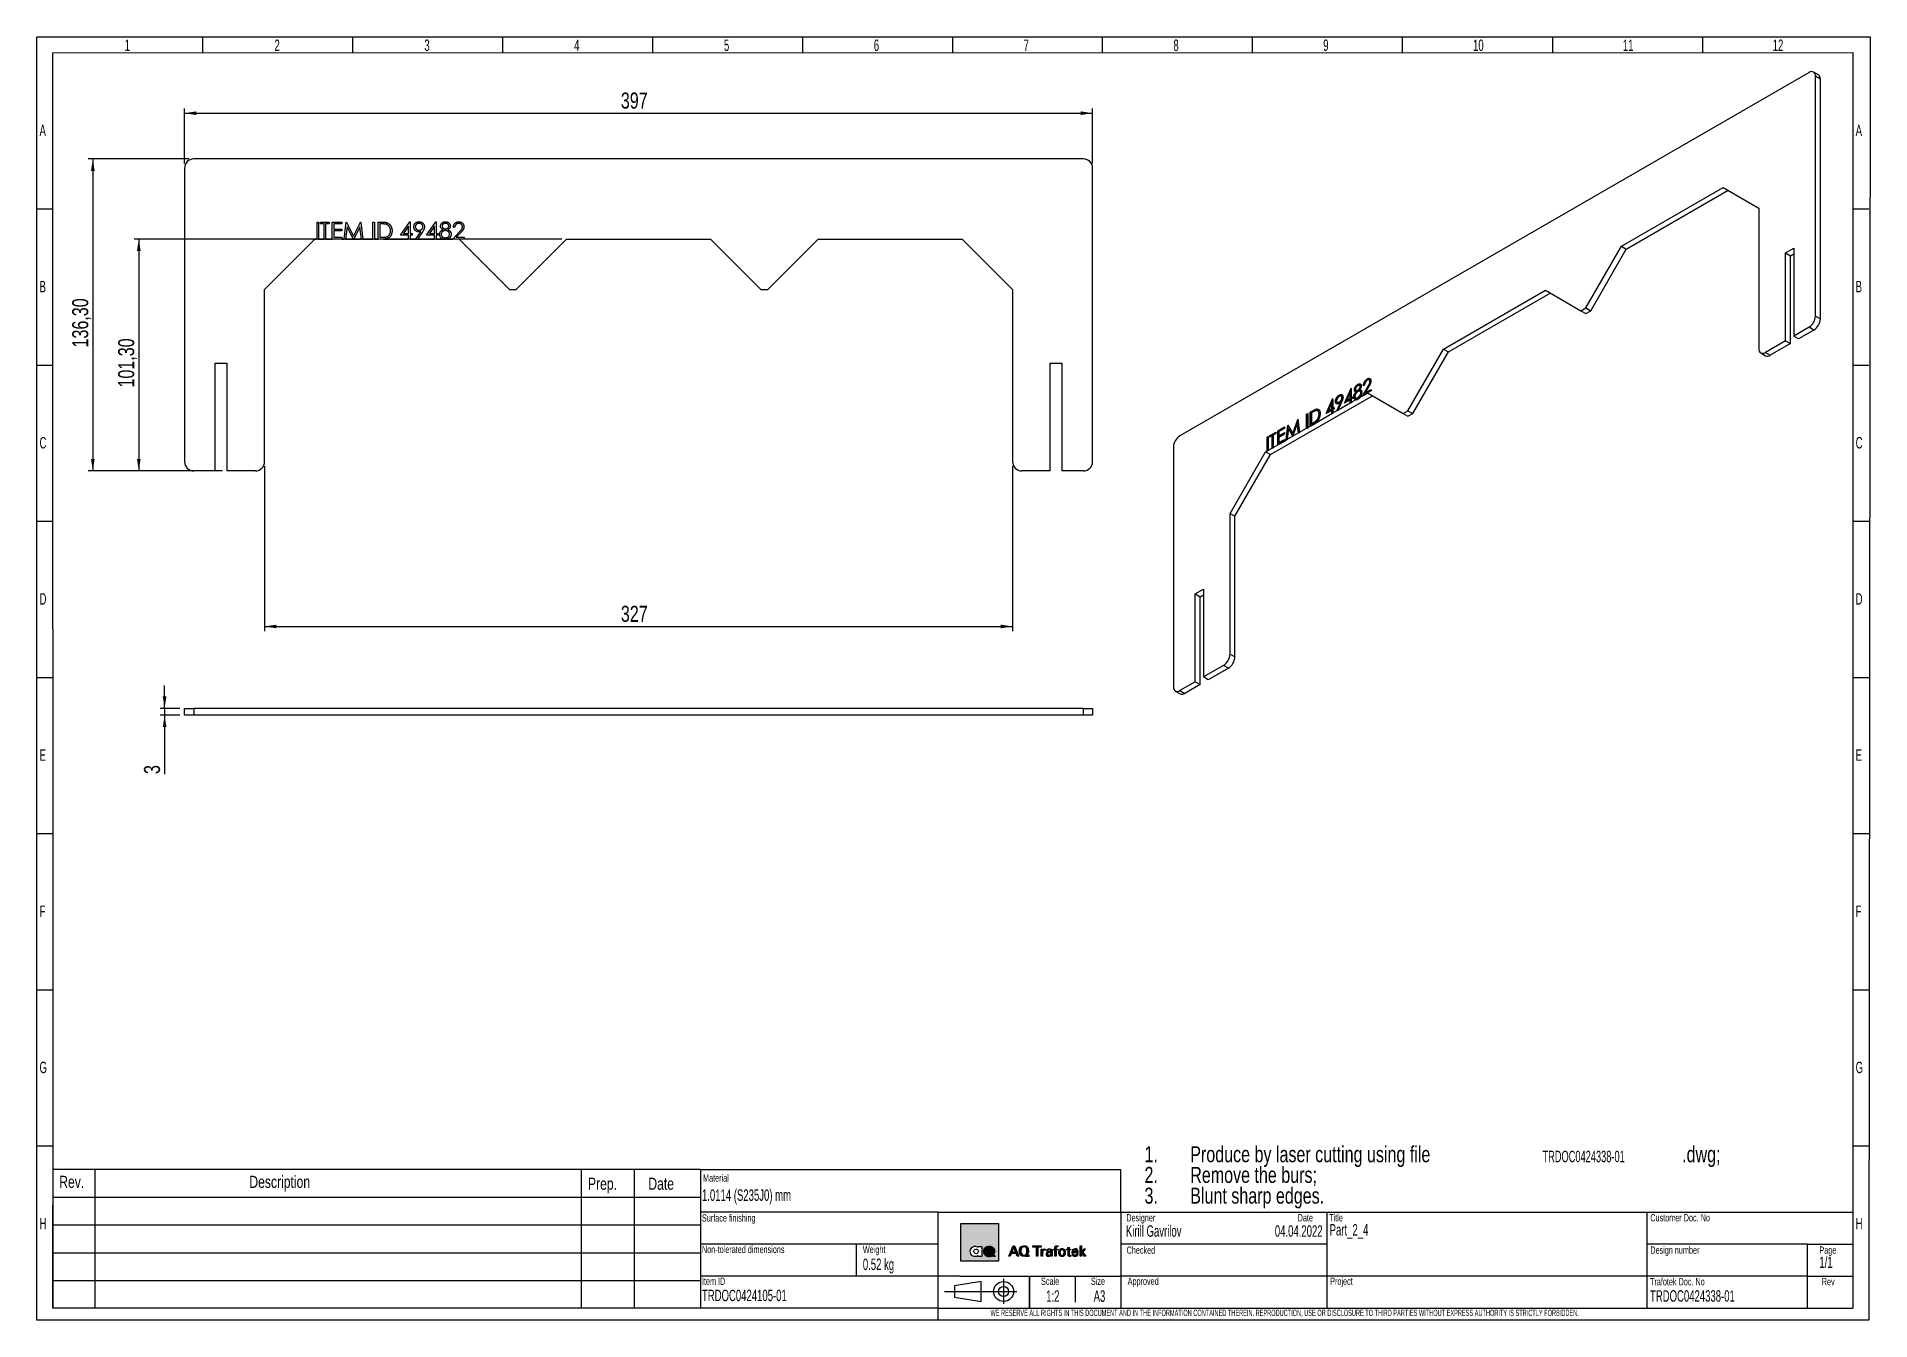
# Model space of a CAD drawing. Header units: millimetres. Extents: x 10 to 411, y 8 to 288.
import ezdxf

# ---------------------------------------------------------------- set-up
doc = ezdxf.new("R2010")
doc.units = ezdxf.units.MM
for name, color, linetype in [('DIMENSIONS', 124, 'Continuous'), ('LOGOBLACK', 7, 'Continuous'), ('LOGORED', 242, 'Continuous'), ('LOGOWHITE', 7, 'Continuous'), ('SLD-0', 179, 'Continuous')]:
    doc.layers.add(name, color=color, linetype=linetype)
doc.styles.add('SLDTEXTSTYLE0', font='TXT', dxfattribs={"width": 0.605})
doc.styles.add('SLDTEXTSTYLE1', font='TXT', dxfattribs={"width": 0.75})
doc.styles.add('SLDTEXTSTYLE2', font='TXT', dxfattribs={"width": 0.623711})
doc.styles.add('SLDTEXTSTYLE3', font='TXT', dxfattribs={"width": 0.523918})
doc.dimstyles.new('SLDDIMSTYLE0', dxfattribs={"dimtxt": 3.5, "dimasz": 2.6, "dimexe": 0, "dimexo": 0.0625, "dimgap": 0.875, "dimtad": 1, "dimlfac": 2, "dimrnd": 1e-09, "dimzin": 12, "dimdsep": 46, "dimtxsty": 'SLDTEXTSTYLE1', "dimsah": 1, "dimcen": 0.09, "dimadec": 0, "dimazin": 3, "dimtfac": 1, "dimtofl": 0, "dimtmove": 0, "dimatfit": 3, "dimfxl": 1, "dimfrac": 2, "dimtolj": 1, "dimtzin": 12, "dimarcsym": 0})
doc.dimstyles.new('SLDDIMSTYLE1', dxfattribs={"dimtxt": 3.5, "dimasz": 2.6, "dimexe": 0, "dimexo": 0.0625, "dimgap": 0.875, "dimtad": 1, "dimlfac": 2, "dimrnd": 1e-09, "dimzin": 12, "dimdsep": 46, "dimtxsty": 'SLDTEXTSTYLE1', "dimsah": 1, "dimcen": 0.09, "dimadec": 0, "dimazin": 3, "dimtfac": 1, "dimtmove": 0, "dimatfit": 0, "dimfxl": 1, "dimfrac": 2, "dimtolj": 1, "dimtzin": 12, "dimarcsym": 0})

msp = doc.modelspace()

# ---------------------------------------------------------------- texts
at = {"layer": 'SLD-0'}
for s, insert, char_height, attachment_point, style in [('1', (28.9764, 287.8771), 2.5, 1, 'SLDTEXTSTYLE2'), ('2', (61.7264, 287.8771), 2.5, 1, 'SLDTEXTSTYLE2'), ('3', (94.4764, 287.8771), 2.5, 1, 'SLDTEXTSTYLE2'), ('4', (127.2264, 287.8771), 2.5, 1, 'SLDTEXTSTYLE2'), ('5', (159.9764, 287.8771), 2.5, 1, 'SLDTEXTSTYLE2'), ('6', (192.7264, 287.8771), 2.5, 1, 'SLDTEXTSTYLE2'), ('7', (225.4764, 287.8771), 2.5, 1, 'SLDTEXTSTYLE2'), ('8', (258.2264, 287.8771), 2.5, 1, 'SLDTEXTSTYLE2'), ('9', (290.9764, 287.8771), 2.5, 1, 'SLDTEXTSTYLE2'), ('10', (323.7264, 287.8771), 2.5, 1, 'SLDTEXTSTYLE2'), ('11', (356.4764, 287.8771), 2.5, 1, 'SLDTEXTSTYLE2'), ('12', (389.2264, 287.8771), 2.5, 1, 'SLDTEXTSTYLE2'), ('A', (10.3622, 269.2765), 2.5, 1, 'SLDTEXTSTYLE2'), ('A', (407.3622, 269.2765), 2.5, 1, 'SLDTEXTSTYLE2'), ('B', (10.3622, 235.1515), 2.5, 1, 'SLDTEXTSTYLE2'), ('B', (407.3622, 235.1515), 2.5, 1, 'SLDTEXTSTYLE2'), ('C', (10.3622, 201.0265), 2.5, 1, 'SLDTEXTSTYLE2'), ('C', (407.3622, 201.0265), 2.5, 1, 'SLDTEXTSTYLE2'), ('D', (10.3622, 166.9015), 2.5, 1, 'SLDTEXTSTYLE2'), ('D', (407.3622, 166.9015), 2.5, 1, 'SLDTEXTSTYLE2'), ('E', (10.3622, 132.7765), 2.5, 1, 'SLDTEXTSTYLE2'), ('E', (407.3622, 132.7765), 2.5, 1, 'SLDTEXTSTYLE2'), ('F', (10.3622, 98.6515), 2.5, 1, 'SLDTEXTSTYLE2'), ('F', (407.3622, 98.6515), 2.5, 1, 'SLDTEXTSTYLE2'), ('G', (10.3622, 64.5265), 2.5, 1, 'SLDTEXTSTYLE2'), ('G', (407.3622, 64.5265), 2.5, 1, 'SLDTEXTSTYLE2'), ('Rev.', (14.671, 39.5992), 2.64583, 1, 'SLDTEXTSTYLE1'), ('Description', (56.2269, 39.5992), 2.645833, 1, 'SLDTEXTSTYLE1'), ('Prep.', (130.2469, 39.1936), 2.64583, 1, 'SLDTEXTSTYLE1'), ('Date', (143.4511, 39.1936), 2.64583, 1, 'SLDTEXTSTYLE1'), ('1.0114 (S235J0) mm', (155.1678, 36.6231), 2.5, 1, 'SLDTEXTSTYLE2'), ('Material', (155.4019, 39.9124), 1.5875, 1, 'SLDTEXTSTYLE2'), ('H', (10.3622, 30.4015), 2.5, 1, 'SLDTEXTSTYLE2'), ('Surface finishing', (155.1678, 31.1836), 1.5875, 1, 'SLDTEXTSTYLE2'), ('Kirill Gavrilov', (247.8324, 28.7812), 2.5, 1, 'SLDTEXTSTYLE2'), ('Designer', (247.9308, 31.225), 1.5875, 1, 'SLDTEXTSTYLE2'), ('04.04.2022', (290.8337, 28.7812), 2.5, 3, 'SLDTEXTSTYLE2'), ('Date', (285.3841, 31.225), 1.5875, 1, 'SLDTEXTSTYLE2'), ('Title', (292.2813, 31.225), 1.5875, 1, 'SLDTEXTSTYLE2'), ('Part_2_4', (292.3797, 29.0483), 2.5, 1, 'SLDTEXTSTYLE2'), ('Customer Doc. No', (362.4788, 31.225), 1.5875, 1, 'SLDTEXTSTYLE2'), ('H', (407.3622, 30.4015), 2.5, 1, 'SLDTEXTSTYLE2'), ('Non-tolerated dimensions', (155.1678, 24.2979), 1.5875, 1, 'SLDTEXTSTYLE2'), ('Weight', (190.336, 24.2979), 1.5875, 1, 'SLDTEXTSTYLE2'), ('Checked', (247.9926, 24.1515), 1.5875, 1, 'SLDTEXTSTYLE2'), ('Design number', (362.4788, 24.1551), 1.5875, 1, 'SLDTEXTSTYLE2'), ('Page', (399.4389, 24.1551), 1.5875, 1, 'SLDTEXTSTYLE2'), ('0.52 kg', (190.336, 21.5111), 2.5, 1, 'SLDTEXTSTYLE2'), ('1/1', (399.4389, 21.9597), 2.5, 1, 'SLDTEXTSTYLE2'), ('Item ID', (155.1678, 17.359), 1.5875, 1, 'SLDTEXTSTYLE2'), ('Scale', (231.2775, 17.3538), 1.5875, 2, 'SLDTEXTSTYLE2'), ('Size', (241.7309, 17.3538), 1.5875, 2, 'SLDTEXTSTYLE2'), ('Approved', (248.2257, 17.3538), 1.5875, 1, 'SLDTEXTSTYLE2'), ('Project', (292.497, 17.3538), 1.5875, 1, 'SLDTEXTSTYLE2'), ('Trafotek Doc. No', (362.4073, 17.2582), 1.5875, 1, 'SLDTEXTSTYLE2'), ('Rev', (399.9631, 17.2582), 1.5875, 1, 'SLDTEXTSTYLE2'), ('TRDOC0424105-01', (155.1678, 14.7053), 2.5, 1, 'SLDTEXTSTYLE2'), ('1:2', (231.8627, 14.5689), 2.5, 2, 'SLDTEXTSTYLE2'), ('A3', (242.0617, 14.5689), 2.5, 2, 'SLDTEXTSTYLE2'), ('TRDOC0424338-01', (362.4073, 14.593), 2.5, 1, 'SLDTEXTSTYLE2'), ('WE RESERVE ALL RIGHTS IN THIS DOCUMENT AND IN THE INFORMATION CONTAINED THEREIN. REPRODUCTION, USE OR DISCLOSURE TO THIRD PARTIES WITHOUT EXPRESS AUTHORITY IS STRICTLY FORBIDDEN.', (218.23, 10.3488), 1.4, 1, 'SLDTEXTSTYLE3')]:
    msp.add_mtext(s, dxfattribs=dict(at, insert=insert, char_height=char_height, attachment_point=attachment_point, style=style))

# ---------------------------------------------------------------- blocks, each defined once
blk = doc.blocks.new('Block1')
at = {"layer": 'SLD-0'}
for p, q in [((226.18, 17.65), (220.35, 16.72)), ((220.35, 16.72), (220.35, 14.22)), ((226.18, 13.29), (226.18, 17.65)), ((231.06, 18.21), (231.06, 12.79)), ((218.15, 15.47), (233.99, 15.47)), ((220.35, 14.22), (226.18, 13.29))]:
    blk.add_line(p, q, dxfattribs=at)
for radius in [2.18, 1.09]:
    blk.add_circle((231.06, 15.47), radius, dxfattribs=at)
blk = doc.blocks.new('AQ_Trafotek_Block')
at = {"layer": 'LOGOBLACK'}
h = blk.add_hatch(color=256, dxfattribs=at)
h.paths.add_polyline_path([(735, -337), (684, -460), (702, -460), (716, -428), (772, -428), (785, -460), (805, -460), (754, -337)], flags=0)
h.paths.add_polyline_path([(767, -414), (721, -414), (744, -355)], flags=0)
h = blk.add_hatch(color=256, dxfattribs=at)
edge = h.paths.add_edge_path(flags=0)
edge.add_spline(control_points=[(902, -448), (925, -428), (924, -386), (913, -350), (885, -330), (843, -337), (824, -353), (811, -381), (811, -412), (819, -437), (836, -456), (859, -464), (875, -463), (886, -460)], knot_values=[0, 0, 0, 0, 0.162892, 0.228963, 0.366562, 0.432634, 0.478693, 0.554572, 0.661574, 0.700725, 0.750248, 0.805808, 1, 1, 1, 1], weights=[1, 1, 1, 1, 1, 1, 1, 1, 1, 1, 1, 1, 1, 1], degree=3, periodic=0)
edge.add_line((886, -460), (930, -460))
edge.add_line((930, -460), (930, -448))
edge.add_line((930, -448), (902, -448))
edge = h.paths.add_edge_path(flags=0)
edge.add_spline(control_points=[(830, -399), (831, -384), (835, -357), (875, -343), (903, -365), (907, -405), (896, -446), (857, -453), (833, -431), (830, -411), (830, -399)], knot_values=[0, 0, 0, 0, 0.157283, 0.255803, 0.385488, 0.51687, 0.669308, 0.768318, 0.880169, 1, 1, 1, 1], weights=[1, 1, 1, 1, 1, 1, 1, 1, 1, 1, 1], degree=3, periodic=0)
for points in [[(977, -337), (977, -352), (1019, -352), (1019, -460), (1035, -460), (1035, -352), (1077, -352), (1077, -337)], [(1617, -375), (1597, -375), (1565, -409), (1565, -336), (1549, -336), (1549, -460), (1565, -460), (1565, -414), (1599, -460), (1620, -460), (1582, -411)]]:
    blk.add_hatch(color=256, dxfattribs=at).paths.add_polyline_path(points, flags=0)
h = blk.add_hatch(color=256, dxfattribs=at)
edge = h.paths.add_edge_path(flags=0)
edge.add_spline(control_points=[(1093, -411), (1095, -398), (1104, -386), (1123, -390), (1124, -390)], knot_values=[0, 0, 0, 0, 0.813923, 1, 1, 1, 1], weights=[1, 1, 1, 1, 1], degree=3, periodic=0)
edge.add_line((1124, -390), (1124, -375))
edge.add_spline(control_points=[(1124, -375), (1122, -374), (1101, -372), (1094, -389), (1093, -389)], knot_values=[0, 0, 0, 0, 0.625611, 1, 1, 1, 1], weights=[1, 1, 1, 1, 1], degree=3, periodic=0)
edge.add_line((1093, -389), (1093, -375))
edge.add_line((1093, -375), (1077, -375))
edge.add_line((1077, -375), (1077, -460))
edge.add_line((1077, -460), (1093, -460))
edge.add_line((1093, -460), (1093, -411))
h = blk.add_hatch(color=256, dxfattribs=at)
edge = h.paths.add_edge_path(flags=0)
edge.add_spline(control_points=[(1158, -397), (1160, -392), (1160, -382), (1195, -384), (1194, -406), (1194, -407)], knot_values=[0, 0, 0, 0, 0.487725, 0.720185, 1, 1, 1, 1], weights=[1, 1, 1, 1, 1, 1], degree=3, periodic=0)
edge.add_spline(control_points=[(1194, -407), (1165, -407), (1137, -410), (1137, -456), (1168, -466), (1185, -460), (1194, -448)], knot_values=[0, 0, 0, 0, 0.449684, 0.619999, 0.797809, 1, 1, 1, 1], weights=[1, 1, 1, 1, 1, 1, 1], degree=3, periodic=0)
edge.add_line((1194, -448), (1194, -460))
edge.add_line((1194, -460), (1209, -460))
edge.add_line((1209, -460), (1209, -392))
edge.add_spline(control_points=[(1209, -392), (1207, -380), (1190, -372), (1161, -371), (1143, -383), (1142, -397)], knot_values=[0, 0, 0, 0, 0.347593, 0.579527, 1, 1, 1, 1], weights=[1, 1, 1, 1, 1, 1], degree=3, periodic=0)
edge.add_line((1142, -397), (1158, -397))
edge = h.paths.add_edge_path(flags=0)
edge.add_spline(control_points=[(1193, -429), (1193, -436), (1187, -447), (1175, -452), (1159, -450), (1152, -438), (1155, -425), (1169, -418), (1186, -418), (1193, -418)], knot_values=[0, 0, 0, 0, 0.162836, 0.30852, 0.429135, 0.541088, 0.645395, 0.79804, 1, 1, 1, 1], weights=[1, 1, 1, 1, 1, 1, 1, 1, 1, 1], degree=3, periodic=0)
edge.add_line((1193, -418), (1193, -429))
h = blk.add_hatch(color=256, dxfattribs=at)
edge = h.paths.add_edge_path(flags=0)
edge.add_line((1258, -375), (1258, -357))
edge.add_spline(control_points=[(1258, -357), (1258, -355), (1260, -351), (1264, -349), (1266, -349)], knot_values=[0, 0, 0, 0, 0.493872, 1, 1, 1, 1], weights=[1, 1, 1, 1, 1], degree=3, periodic=0)
edge.add_line((1266, -349), (1280, -349))
edge.add_line((1280, -349), (1280, -337))
edge.add_spline(control_points=[(1280, -337), (1271, -334), (1247, -334), (1243, -351), (1243, -357)], knot_values=[0, 0, 0, 0, 0.724944, 1, 1, 1, 1], weights=[1, 1, 1, 1, 1], degree=3, periodic=0)
edge.add_line((1243, -357), (1243, -375))
edge.add_line((1243, -375), (1225, -375))
edge.add_line((1225, -375), (1225, -386))
edge.add_line((1225, -386), (1243, -386))
edge.add_line((1243, -386), (1243, -460))
edge.add_line((1243, -460), (1258, -460))
edge.add_line((1258, -460), (1258, -386))
edge.add_line((1258, -386), (1278, -386))
edge.add_line((1278, -386), (1278, -375))
edge.add_line((1278, -375), (1258, -375))
h = blk.add_hatch(color=256, dxfattribs=at)
edge = h.paths.add_edge_path(flags=0)
edge.add_spline(control_points=[(1288, -418), (1288, -431), (1297, -456), (1329, -466), (1364, -456), (1378, -423), (1369, -382), (1336, -369), (1298, -378), (1288, -402), (1288, -418)], knot_values=[0, 0, 0, 0, 0.130361, 0.249388, 0.355922, 0.49512, 0.618471, 0.746102, 0.840269, 1, 1, 1, 1], weights=[1, 1, 1, 1, 1, 1, 1, 1, 1, 1, 1], degree=3, periodic=0)
edge = h.paths.add_edge_path(flags=0)
edge.add_spline(control_points=[(1305, -418), (1305, -408), (1308, -391), (1333, -381), (1356, -393), (1357, -419), (1353, -445), (1328, -455), (1308, -442), (1305, -426), (1305, -418)], knot_values=[0, 0, 0, 0, 0.147742, 0.256769, 0.373643, 0.506367, 0.655125, 0.753769, 0.87571, 1, 1, 1, 1], weights=[1, 1, 1, 1, 1, 1, 1, 1, 1, 1, 1], degree=3, periodic=0)
h = blk.add_hatch(color=256, dxfattribs=at)
edge = h.paths.add_edge_path(flags=0)
edge.add_line((1401, -386), (1401, -445))
edge.add_spline(control_points=[(1401, -445), (1401, -450), (1405, -464), (1427, -461), (1436, -460)], knot_values=[0, 0, 0, 0, 0.293253, 1, 1, 1, 1], weights=[1, 1, 1, 1, 1], degree=3, periodic=0)
edge.add_line((1436, -460), (1436, -448))
edge.add_spline(control_points=[(1436, -448), (1431, -449), (1420, -450), (1417, -443), (1417, -440)], knot_values=[0, 0, 0, 0, 0.687979, 1, 1, 1, 1], weights=[1, 1, 1, 1, 1], degree=3, periodic=0)
edge.add_line((1417, -440), (1417, -386))
edge.add_line((1417, -386), (1435, -386))
edge.add_line((1435, -386), (1435, -375))
edge.add_line((1435, -375), (1417, -375))
edge.add_line((1417, -375), (1417, -351))
edge.add_line((1417, -351), (1401, -357))
edge.add_line((1401, -357), (1401, -375))
edge.add_line((1401, -375), (1385, -375))
edge.add_line((1385, -375), (1385, -386))
edge.add_line((1385, -386), (1401, -386))
h = blk.add_hatch(color=256, dxfattribs=at)
edge = h.paths.add_edge_path(flags=0)
edge.add_line((1464, -420), (1527, -420))
edge.add_spline(control_points=[(1527, -420), (1527, -399), (1521, -379), (1488, -369), (1455, -380), (1447, -418), (1454, -455), (1496, -469), (1525, -454), (1526, -434)], knot_values=[0, 0, 0, 0, 0.169898, 0.269728, 0.391341, 0.544509, 0.675963, 0.800633, 1, 1, 1, 1], weights=[1, 1, 1, 1, 1, 1, 1, 1, 1, 1], degree=3, periodic=0)
edge.add_line((1526, -434), (1510, -434))
edge.add_spline(control_points=[(1510, -434), (1510, -447), (1478, -459), (1464, -438), (1464, -420)], knot_values=[0, 0, 0, 0, 0.399735, 1, 1, 1, 1], weights=[1, 1, 1, 1, 1], degree=3, periodic=0)
edge = h.paths.add_edge_path(flags=0)
edge.add_line((1510, -409), (1465, -409))
edge.add_spline(control_points=[(1465, -409), (1465, -390), (1496, -375), (1510, -394), (1510, -409)], knot_values=[0, 0, 0, 0, 0.515872, 1, 1, 1, 1], weights=[1, 1, 1, 1, 1], degree=3, periodic=0)
at = {"layer": 'LOGORED'}
h = blk.add_hatch(color=256, dxfattribs=at)
h.paths.add_polyline_path([(100, -66), (100, -522), (557, -522), (557, -66)], flags=0)
edge = h.paths.add_edge_path(flags=0)
edge.add_line((489, -467), (481, -460))
edge.add_spline(control_points=[(481, -460), (481, -460), (450, -477), (385, -452), (374, -401), (390, -360), (426, -336), (491, -342), (527, -410), (500, -442), (499, -443)], knot_values=[0, 0, 0, 0, 0.13222, 0.219258, 0.380346, 0.473973, 0.591834, 0.699915, 0.828497, 1, 1, 1, 1], weights=[1, 1, 1, 1, 1, 1, 1, 1, 1, 1, 1], degree=3, periodic=0)
edge.add_line((499, -443), (522, -467))
edge.add_line((522, -467), (489, -467))
edge = h.paths.add_edge_path(flags=0)
edge.add_line((313, -466), (313, -452))
edge.add_spline(control_points=[(313, -452), (312, -452), (300, -468), (254, -468), (221, -442), (210, -396), (238, -348), (288, -332), (312, -353), (313, -354)], knot_values=[0, 0, 0, 0, 0.09906, 0.195454, 0.327314, 0.552214, 0.641111, 0.793423, 1, 1, 1, 1], weights=[1, 1, 1, 1, 1, 1, 1, 1, 1, 1], degree=3, periodic=0)
edge.add_line((313, -354), (313, -344))
edge.add_line((313, -344), (356, -344))
edge.add_line((356, -344), (356, -466))
edge.add_line((356, -466), (313, -466))
h = blk.add_hatch(color=256, dxfattribs=at)
edge = h.paths.add_edge_path(flags=0)
edge.add_spline(control_points=[(475, -418), (475, -418), (483, -407), (474, -385), (462, -375), (445, -373), (432, -379), (422, -388), (418, -411), (437, -435), (456, -431), (457, -431)], knot_values=[0, 0, 0, 0, 0.117515, 0.198973, 0.296883, 0.449973, 0.507573, 0.571323, 0.70267, 0.849661, 1, 1, 1, 1], weights=[1, 1, 1, 1, 1, 1, 1, 1, 1, 1, 1, 1], degree=3, periodic=0)
edge.add_line((457, -431), (443, -415))
edge.add_line((443, -415), (466, -411))
edge.add_line((466, -411), (475, -418))
at = {"layer": 'LOGOWHITE'}
h = blk.add_hatch(color=256, dxfattribs=at)
edge = h.paths.add_edge_path(flags=0)
edge.add_spline(control_points=[(499, -443), (500, -442), (527, -410), (491, -342), (426, -336), (390, -360), (374, -401), (385, -452), (450, -477), (481, -460), (481, -460)], knot_values=[0, 0, 0, 0, 0.171503, 0.300085, 0.408166, 0.526027, 0.619654, 0.780742, 0.86778, 1, 1, 1, 1], weights=[1, 1, 1, 1, 1, 1, 1, 1, 1, 1, 1], degree=3, periodic=0)
edge.add_line((481, -460), (489, -467))
edge.add_line((489, -467), (522, -467))
edge.add_line((522, -467), (499, -443))
edge = h.paths.add_edge_path(flags=0)
edge.add_line((443, -415), (457, -431))
edge.add_spline(control_points=[(457, -431), (456, -431), (437, -435), (418, -411), (422, -388), (432, -379), (445, -373), (462, -375), (474, -385), (483, -407), (475, -418), (475, -418)], knot_values=[0, 0, 0, 0, 0.150339, 0.29733, 0.428677, 0.492427, 0.550027, 0.703117, 0.801027, 0.882485, 1, 1, 1, 1], weights=[1, 1, 1, 1, 1, 1, 1, 1, 1, 1, 1, 1], degree=3, periodic=0)
edge.add_line((475, -418), (466, -411))
edge.add_line((466, -411), (443, -415))
at = {"color": 7, "linetype": 'Continuous', "lineweight": 18}
for p, q in [((499, -443), (522, -467)), ((481, -460), (489, -467)), ((489, -467), (522, -467))]:
    blk.add_line(p, q, dxfattribs=at)
at = {"layer": 'LOGOBLACK'}
for p, q in [((684, -460), (735, -337)), ((716, -428), (702, -460)), ((772, -428), (716, -428)), ((721, -414), (744, -355)), ((767, -414), (721, -414)), ((735, -337), (754, -337)), ((744, -355), (767, -414)), ((754, -337), (805, -460)), ((785, -460), (772, -428)), ((977, -337), (1077, -337)), ((977, -352), (977, -337)), ((1019, -352), (977, -352)), ((1019, -460), (1019, -352)), ((1077, -352), (1035, -352)), ((1035, -352), (1035, -460)), ((1077, -337), (1077, -352)), ((1077, -460), (1077, -375)), ((1077, -375), (1093, -375)), ((1093, -375), (1093, -389)), ((1093, -411), (1093, -460)), ((1124, -375), (1124, -390)), ((1158, -397), (1142, -397)), ((1193, -418), (1193, -429)), ((1209, -392), (1209, -460)), ((1225, -386), (1225, -375)), ((1225, -375), (1243, -375)), ((1243, -386), (1225, -386)), ((1243, -375), (1243, -357)), ((1243, -460), (1243, -386)), ((1258, -375), (1258, -357)), ((1258, -375), (1278, -375)), ((1278, -386), (1258, -386)), ((1258, -386), (1258, -460)), ((1280, -349), (1266, -349)), ((1278, -375), (1278, -386)), ((1280, -337), (1280, -349)), ((1385, -386), (1385, -375)), ((1385, -375), (1401, -375)), ((1401, -386), (1385, -386)), ((1401, -357), (1417, -351)), ((1401, -375), (1401, -357)), ((1401, -386), (1401, -445)), ((1417, -351), (1417, -375)), ((1417, -375), (1435, -375)), ((1435, -386), (1417, -386)), ((1417, -386), (1417, -440)), ((1435, -375), (1435, -386)), ((1527, -420), (1464, -420)), ((1510, -409), (1465, -409)), ((1510, -434), (1526, -434)), ((1549, -336), (1565, -336)), ((1549, -460), (1549, -336)), ((1565, -336), (1565, -409)), ((1597, -375), (1565, -409)), ((1599, -460), (1565, -414)), ((1565, -414), (1565, -460)), ((1617, -375), (1582, -411)), ((1582, -411), (1620, -460)), ((1617, -375), (1597, -375)), ((702, -460), (684, -460)), ((805, -460), (785, -460)), ((886, -460), (930, -460)), ((902, -448), (930, -448)), ((930, -460), (930, -448)), ((1035, -460), (1019, -460)), ((1093, -460), (1077, -460)), ((1194, -460), (1194, -448)), ((1209, -460), (1194, -460)), ((1258, -460), (1243, -460)), ((1436, -448), (1436, -460)), ((1565, -460), (1549, -460)), ((1620, -460), (1599, -460))]:
    blk.add_line(p, q, dxfattribs=at)
for points, knots in [([(886, -460), (875, -463), (859, -464), (836, -456), (819, -437), (811, -412), (811, -381), (824, -353), (843, -337), (885, -330), (913, -350), (924, -386), (925, -428), (902, -448)], [0, 0, 0, 0, 0.194192, 0.249752, 0.299275, 0.338426, 0.445428, 0.521307, 0.567366, 0.633438, 0.771037, 0.837108, 1, 1, 1, 1]), ([(830, -399), (831, -384), (835, -357), (875, -343), (903, -365), (907, -405), (896, -446), (857, -453), (833, -431), (830, -411), (830, -399)], [0, 0, 0, 0, 0.157283, 0.255803, 0.385488, 0.51687, 0.669308, 0.768318, 0.880169, 1, 1, 1, 1]), ([(1093, -389), (1094, -389), (1101, -372), (1122, -374), (1124, -375)], [0, 0, 0, 0, 0.374389, 1, 1, 1, 1]), ([(1124, -390), (1123, -390), (1104, -386), (1095, -398), (1093, -411)], [0, 0, 0, 0, 0.186077, 1, 1, 1, 1]), ([(1194, -407), (1165, -407), (1137, -410), (1137, -456), (1168, -466), (1185, -460), (1194, -448)], [0, 0, 0, 0, 0.449684, 0.619999, 0.797809, 1, 1, 1, 1]), ([(1142, -397), (1143, -383), (1161, -371), (1190, -372), (1207, -380), (1209, -392)], [0, 0, 0, 0, 0.420473, 0.652407, 1, 1, 1, 1]), ([(1193, -418), (1186, -418), (1169, -418), (1155, -425), (1152, -438), (1159, -450), (1175, -452), (1187, -447), (1193, -436), (1193, -429)], [0, 0, 0, 0, 0.20196, 0.354605, 0.458912, 0.570865, 0.69148, 0.837164, 1, 1, 1, 1]), ([(1194, -407), (1194, -406), (1195, -384), (1160, -382), (1160, -392), (1158, -397)], [0, 0, 0, 0, 0.279815, 0.512275, 1, 1, 1, 1]), ([(1243, -357), (1243, -351), (1247, -334), (1271, -334), (1280, -337)], [0, 0, 0, 0, 0.275056, 1, 1, 1, 1]), ([(1258, -357), (1258, -355), (1260, -351), (1264, -349), (1266, -349)], [0, 0, 0, 0, 0.493872, 1, 1, 1, 1]), ([(1288, -418), (1288, -402), (1298, -378), (1336, -369), (1369, -382), (1378, -423), (1364, -456), (1329, -466), (1297, -456), (1288, -431), (1288, -418)], [0, 0, 0, 0, 0.159731, 0.253898, 0.381529, 0.50488, 0.644078, 0.750612, 0.869639, 1, 1, 1, 1]), ([(1305, -418), (1305, -408), (1308, -391), (1333, -381), (1356, -393), (1357, -419), (1353, -445), (1328, -455), (1308, -442), (1305, -426), (1305, -418)], [0, 0, 0, 0, 0.147742, 0.256769, 0.373643, 0.506367, 0.655125, 0.753769, 0.87571, 1, 1, 1, 1]), ([(1401, -445), (1401, -450), (1405, -464), (1427, -461), (1436, -460)], [0, 0, 0, 0, 0.293253, 1, 1, 1, 1]), ([(1417, -440), (1417, -443), (1420, -450), (1431, -449), (1436, -448)], [0, 0, 0, 0, 0.312021, 1, 1, 1, 1]), ([(1527, -420), (1527, -399), (1521, -379), (1488, -369), (1455, -380), (1447, -418), (1454, -455), (1496, -469), (1525, -454), (1526, -434)], [0, 0, 0, 0, 0.169898, 0.269728, 0.391341, 0.544509, 0.675963, 0.800633, 1, 1, 1, 1]), ([(1510, -434), (1510, -447), (1478, -459), (1464, -438), (1464, -420)], [0, 0, 0, 0, 0.399735, 1, 1, 1, 1]), ([(1465, -409), (1465, -390), (1496, -375), (1510, -394), (1510, -409)], [0, 0, 0, 0, 0.515872, 1, 1, 1, 1])]:
    blk.add_open_spline(points, degree=3, knots=knots, dxfattribs=at)
at = {"layer": 'LOGORED'}
for p, q in [((100, -66), (557, -66)), ((100, -522), (100, -66)), ((557, -66), (557, -522)), ((466, -411), (443, -415)), ((443, -415), (457, -431)), ((475, -418), (466, -411)), ((557, -522), (100, -522))]:
    blk.add_line(p, q, dxfattribs=at)
at = {"layer": 'LOGORED', "linetype": 'Continuous'}
blk.add_ellipse((287, -404), major_axis=(3.9, -27.3), ratio=0.991275, dxfattribs=at)
at = {"layer": 'LOGORED'}
blk.add_open_spline([(457, -431), (456, -431), (437, -435), (418, -411), (422, -388), (432, -379), (445, -373), (462, -375), (474, -385), (483, -407), (475, -418), (475, -418)], degree=3, knots=[0, 0, 0, 0, 0.150339, 0.29733, 0.428677, 0.492427, 0.550027, 0.703117, 0.801027, 0.882485, 1, 1, 1, 1], dxfattribs=at)
at = {"layer": 'LOGOWHITE'}
for p, q in [((313, -354), (313, -344)), ((313, -344), (356, -344)), ((356, -344), (356, -466)), ((313, -466), (313, -452)), ((356, -466), (313, -466))]:
    blk.add_line(p, q, dxfattribs=at)
for points, knots in [([(313, -452), (312, -452), (300, -468), (254, -468), (221, -442), (210, -396), (238, -348), (288, -332), (312, -353), (313, -354)], [0, 0, 0, 0, 0.09906, 0.195454, 0.327314, 0.552214, 0.641111, 0.793423, 1, 1, 1, 1]), ([(481, -460), (481, -460), (450, -477), (385, -452), (374, -401), (390, -360), (426, -336), (491, -342), (527, -410), (500, -442), (499, -443)], [0, 0, 0, 0, 0.13222, 0.219258, 0.380346, 0.473973, 0.591834, 0.699915, 0.828497, 1, 1, 1, 1])]:
    blk.add_open_spline(points, degree=3, knots=knots, dxfattribs=at)
blk = doc.blocks.new('SW_NOTE_0')
at = {"layer": 'DIMENSIONS', "color": 0, "attachment_point": 1}
for s, insert, char_height, style in [('1.', (-10, 4.51), 3.5, 'SLDTEXTSTYLE1'), ('Produce by laser cutting using file', (0, 4.51), 3.5, 'SLDTEXTSTYLE1'), ('.dwg;', (107.53, 4.51), 3.5, 'SLDTEXTSTYLE1'), ('2.', (-10, -0.01), 3.5, 'SLDTEXTSTYLE1'), ('Remove the burs;', (0, -0.01), 3.5, 'SLDTEXTSTYLE1'), ('TRDOC0424338-01', (77, 3.52), 2.5, 'SLDTEXTSTYLE0'), ('3.', (-10, -4.54), 3.5, 'SLDTEXTSTYLE1'), ('Blunt sharp edges.', (0, -4.54), 3.5, 'SLDTEXTSTYLE1')]:
    blk.add_mtext(s, dxfattribs=dict(at, insert=insert, char_height=char_height, style=style))
blk = doc.blocks.new('_D')
at = {"layer": 'DIMENSIONS'}
for p, q in [((42.06, 260.78), (42.06, 272.78)), ((240.56, 260.78), (240.56, 272.78)), ((42.06, 271.78), (240.56, 271.78))]:
    blk.add_line(p, q, dxfattribs=at)
for points in [[(42.06, 271.78), (44.66, 271.38), (44.66, 272.18)], [(240.56, 271.78), (237.96, 272.18), (237.96, 271.38)]]:
    blk.add_solid(points, dxfattribs=at)
at = {"layer": 'DIMENSIONS', "insert": (137.44, 276.29), "char_height": 3.5, "attachment_point": 1, "style": 'SLDTEXTSTYLE1'}
blk.add_mtext('397', dxfattribs=at)
blk = doc.blocks.new('_D_1')
at = {"layer": 'DIMENSIONS'}
for p, q in [((59.56, 194.63), (59.56, 158.63)), ((223.06, 194.63), (223.06, 158.63)), ((59.56, 159.63), (223.06, 159.63))]:
    blk.add_line(p, q, dxfattribs=at)
for points in [[(59.56, 159.63), (62.16, 159.23), (62.16, 160.03)], [(223.06, 159.63), (220.46, 160.03), (220.46, 159.23)]]:
    blk.add_solid(points, dxfattribs=at)
at = {"layer": 'DIMENSIONS', "insert": (137.44, 164.14), "char_height": 3.5, "attachment_point": 1, "style": 'SLDTEXTSTYLE1'}
blk.add_mtext('327', dxfattribs=at)
blk = doc.blocks.new('_D_2')
at = {"layer": 'DIMENSIONS'}
for p, q in [((124.56, 244.28), (31.06, 244.28)), ((32.06, 244.28), (32.06, 193.63)), ((50.34, 193.63), (31.06, 193.63))]:
    blk.add_line(p, q, dxfattribs=at)
for points in [[(32.06, 244.28), (31.66, 241.68), (32.46, 241.68)], [(32.06, 193.63), (32.46, 196.23), (31.66, 196.23)]]:
    blk.add_solid(points, dxfattribs=at)
at = {"layer": 'DIMENSIONS', "insert": (27.55, 211.84), "char_height": 3.5, "attachment_point": 1, "rotation": 90, "style": 'SLDTEXTSTYLE1'}
blk.add_mtext('101,30', dxfattribs=at)
blk = doc.blocks.new('_D_3')
at = {"layer": 'DIMENSIONS'}
for p, q in [((43.06, 261.78), (21.01, 261.78)), ((22.01, 261.78), (22.01, 193.63)), ((50.34, 193.63), (21.01, 193.63))]:
    blk.add_line(p, q, dxfattribs=at)
for points in [[(22.01, 261.78), (21.61, 259.18), (22.41, 259.18)], [(22.01, 193.63), (22.41, 196.23), (21.61, 196.23)]]:
    blk.add_solid(points, dxfattribs=at)
at = {"layer": 'DIMENSIONS', "insert": (17.5, 220.59), "char_height": 3.5, "attachment_point": 1, "rotation": 90, "style": 'SLDTEXTSTYLE1'}
blk.add_mtext('136,30', dxfattribs=at)
blk = doc.blocks.new('_D_4')
at = {"layer": 'DIMENSIONS'}
for p, q in [((37.7, 141.73), (37.7, 146.73)), ((41.06, 141.73), (36.7, 141.73)), ((37.7, 141.73), (37.7, 140.23)), ((41.06, 140.23), (36.7, 140.23)), ((37.7, 140.23), (37.7, 127.39))]:
    blk.add_line(p, q, dxfattribs=at)
for points in [[(37.7, 141.73), (38.1, 144.33), (37.3, 144.33)], [(37.7, 140.23), (37.3, 137.63), (38.1, 137.63)]]:
    blk.add_solid(points, dxfattribs=at)
at = {"layer": 'DIMENSIONS', "insert": (33.19, 127.39), "char_height": 3.5, "attachment_point": 1, "rotation": 90, "style": 'SLDTEXTSTYLE1'}
blk.add_mtext('3', dxfattribs=at)

# ---------------------------------------------------------------- dimensions: what is measured, and where the dimension line sits
at = {"layer": 'DIMENSIONS'}
for base, p1, p2, picture, middle in [((240.565, 271.7783), (42.065, 259.7783), (240.565, 259.7783), '_D', (141.315, 271.7783)), ((223.065, 159.6283), (59.565, 195.6283), (223.065, 195.6283), '_D_1', (141.315, 159.6283))]:
    dim = msp.add_linear_dim(base=base, p1=p1, p2=p2, dimstyle='SLDDIMSTYLE0', dxfattribs=at)
    dim.commit()
    dim.dimension.update_dxf_attribs({"geometry": picture, "text_midpoint": middle, "dimtype": 160})
for base, p1, p2, dimstyle, picture, middle in [((22.0068, 193.6283), (44.065, 261.7783), (51.34, 193.6283), 'SLDDIMSTYLE0', '_D_3', (22.0068, 227.7033)), ((32.065, 193.6283), (125.565, 244.2783), (51.34, 193.6283), 'SLDDIMSTYLE0', '_D_2', (32.065, 218.9533)), ((37.6972, 140.232), (42.065, 141.732), (42.065, 140.232), 'SLDDIMSTYLE1', '_D_4', (37.6972, 128.6783))]:
    dim = msp.add_linear_dim(base=base, p1=p1, p2=p2, angle=90, dimstyle=dimstyle, dxfattribs=at)
    dim.commit()
    dim.dimension.update_dxf_attribs({"geometry": picture, "text_midpoint": middle, "dimtype": 160})

# ---------------------------------------------------------------- linework, layer by layer
at = {"color": 7, "linetype": 'Continuous', "lineweight": 25}
for p, q in [((397.1687, 280.6623), (259.6364, 201.2666)), ((399.2293, 280.149), (398.1686, 280.7613)), ((398.5829, 227.4646), (398.5829, 279.8456)), ((399.6436, 279.2333), (398.5829, 279.8456)), ((399.6436, 226.8522), (399.6436, 279.2333)), ((238.565, 261.7783), (44.065, 261.7783)), ((42.065, 259.7783), (42.065, 195.6283)), ((240.565, 195.6283), (240.565, 259.7783)), ((356.1565, 242.697), (378.4304, 255.5554)), ((357.2172, 242.0847), (379.4909, 254.943)), ((378.4304, 255.5554), (386.2086, 251.0637)), ((386.2086, 251.0637), (386.2086, 220.321)), ((71.0399, 247.9824), (71.3723, 247.9824)), ((71.0399, 244.2783), (71.0399, 247.9824)), ((71.3723, 247.9824), (71.3723, 244.2783)), ((71.7522, 247.9824), (73.6993, 247.9824)), ((71.7522, 247.6025), (71.7522, 247.9824)), ((72.5595, 247.6025), (71.7522, 247.6025)), ((72.5595, 244.2783), (72.5595, 247.6025)), ((72.8919, 247.6025), (72.8919, 244.2783)), ((73.6993, 247.6025), (72.8919, 247.6025)), ((73.6993, 247.9824), (73.6993, 247.6025)), ((74.3641, 247.9824), (76.4536, 247.9824)), ((74.3641, 244.2783), (74.3641, 247.9824)), ((74.6965, 247.6025), (74.6965, 246.4628)), ((76.4536, 247.6025), (74.6965, 247.6025)), ((74.6965, 246.4628), (76.4536, 246.4628)), ((74.6965, 246.0829), (74.6965, 244.6582)), ((76.4536, 246.0829), (74.6965, 246.0829)), ((74.6965, 244.6582), (76.4536, 244.6582)), ((76.4536, 247.9824), (76.4536, 247.6025)), ((76.4536, 246.4628), (76.4536, 246.0829)), ((76.4536, 244.6582), (76.4536, 244.2783)), ((76.9285, 244.2783), (77.4175, 247.9824)), ((77.6171, 246.9495), (77.2632, 244.2783)), ((77.4175, 247.9824), (77.465, 247.9824)), ((77.465, 247.9824), (78.9943, 244.9431)), ((78.9594, 244.2783), (77.6171, 246.9495)), ((78.9943, 244.9431), (80.5199, 247.9824)), ((80.3715, 246.9436), (79.0344, 244.2783)), ((80.7262, 244.2783), (80.3715, 246.9436)), ((80.5199, 247.9824), (80.5681, 247.9824)), ((80.5681, 247.9824), (81.0601, 244.2783)), ((83.2446, 247.9824), (83.577, 247.9824)), ((83.2446, 244.2783), (83.2446, 247.9824)), ((83.577, 247.9824), (83.577, 244.2783)), ((84.3844, 247.9824), (85.1323, 247.9824)), ((84.3844, 244.2783), (84.3844, 247.9824)), ((84.9772, 247.6025), (84.7168, 247.6025)), ((84.7168, 247.6025), (84.7168, 244.6582)), ((84.7168, 244.6582), (85.142, 244.6582)), ((89.2758, 245.1331), (91.2978, 248.0774)), ((91.0329, 245.1331), (89.2758, 245.1331)), ((91.0329, 247.1217), (89.9287, 245.513)), ((89.9287, 245.513), (91.0329, 245.513)), ((91.0329, 245.513), (91.0329, 247.1217)), ((91.0329, 244.2783), (91.0329, 245.1331)), ((91.2978, 248.0774), (91.3653, 248.0774)), ((91.3653, 248.0774), (91.3653, 245.513)), ((91.3653, 245.513), (91.7927, 245.513)), ((91.3653, 245.1331), (91.3653, 244.2783)), ((91.7927, 245.1331), (91.3653, 245.1331)), ((91.7927, 245.513), (91.7927, 245.1331)), ((92.6668, 244.3681), (93.6967, 245.8736)), ((94.0729, 245.8514), (92.9974, 244.2783)), ((94.9745, 245.1331), (96.9965, 248.0774)), ((96.7316, 245.1331), (94.9745, 245.1331)), ((96.7316, 247.1217), (95.6274, 245.513)), ((95.6274, 245.513), (96.7316, 245.513)), ((96.7316, 245.513), (96.7316, 247.1217)), ((96.7316, 244.2783), (96.7316, 245.1331)), ((96.9965, 248.0774), (97.064, 248.0774)), ((97.064, 248.0774), (97.064, 245.513)), ((97.064, 245.513), (97.4914, 245.513)), ((97.064, 245.1331), (97.064, 244.2783)), ((97.4914, 245.1331), (97.064, 245.1331)), ((97.4914, 245.513), (97.4914, 245.1331)), ((100.6732, 244.2783), (102.1097, 245.8113)), ((101.1481, 246.8427), (100.8157, 246.8427)), ((102.3932, 245.6473), (101.4664, 244.6582)), ((101.4664, 244.6582), (103.1901, 244.6582)), ((103.1901, 244.6582), (103.1901, 244.2783)), ((59.565, 233.2783), (70.565, 244.2783)), ((70.565, 244.2783), (71.0399, 244.2783)), ((71.3723, 244.2783), (71.0399, 244.2783)), ((71.3723, 244.2783), (72.5595, 244.2783)), ((72.8919, 244.2783), (72.5595, 244.2783)), ((72.8919, 244.2783), (74.3641, 244.2783)), ((76.4536, 244.2783), (74.3641, 244.2783)), ((76.4536, 244.2783), (76.9285, 244.2783)), ((77.2632, 244.2783), (76.9285, 244.2783)), ((77.2632, 244.2783), (78.9594, 244.2783)), ((79.0344, 244.2783), (78.9594, 244.2783)), ((79.0344, 244.2783), (80.7262, 244.2783)), ((81.0601, 244.2783), (80.7262, 244.2783)), ((81.0601, 244.2783), (83.2446, 244.2783)), ((83.577, 244.2783), (83.2446, 244.2783)), ((83.577, 244.2783), (84.3844, 244.2783)), ((85.5323, 244.2783), (84.3844, 244.2783)), ((85.5323, 244.2783), (91.0329, 244.2783)), ((91.3653, 244.2783), (91.0329, 244.2783)), ((91.3653, 244.2783), (92.7959, 244.2783)), ((92.6668, 244.3681), (92.7959, 244.2783)), ((92.7959, 244.2783), (92.9974, 244.2783)), ((92.9974, 244.2783), (96.7316, 244.2783)), ((97.064, 244.2783), (96.7316, 244.2783)), ((97.064, 244.2783), (98.5194, 244.2783)), ((98.5194, 244.2783), (99.626, 244.2783)), ((99.626, 244.2783), (100.6732, 244.2783)), ((102.065, 244.2783), (100.6732, 244.2783)), ((102.065, 244.2783), (113.065, 233.2783)), ((103.1901, 244.2783), (102.065, 244.2783)), ((114.565, 233.2783), (125.565, 244.2783)), ((125.565, 244.2783), (157.065, 244.2783)), ((157.065, 244.2783), (168.065, 233.2783)), ((169.565, 233.2783), (180.565, 244.2783)), ((180.565, 244.2783), (212.065, 244.2783)), ((212.065, 244.2783), (223.065, 233.2783)), ((348.3783, 229.2248), (356.1565, 242.697)), ((349.439, 228.6125), (357.2172, 242.0847)), ((356.1565, 242.697), (357.2172, 242.0847)), ((392.0245, 241.2341), (393.8276, 242.275)), ((392.0245, 222.0454), (392.0245, 241.2341)), ((392.0245, 241.2341), (393.0852, 240.6218)), ((393.0852, 240.6218), (393.8276, 241.0504)), ((393.0852, 221.4331), (393.0852, 240.6218)), ((393.8276, 242.275), (393.8276, 223.0863)), ((59.565, 195.6283), (59.565, 233.2783)), ((113.065, 233.2783), (114.565, 233.2783)), ((168.065, 233.2783), (169.565, 233.2783)), ((223.065, 233.2783), (223.065, 195.6283)), ((317.2657, 220.2458), (339.5395, 233.1042)), ((318.3263, 219.6335), (340.6, 232.4918)), ((339.5395, 233.1042), (347.3177, 228.6125)), ((347.3177, 228.6125), (348.3783, 229.2248)), ((347.3177, 228.6125), (348.3783, 228.0002)), ((348.3783, 229.2248), (349.439, 228.6125)), ((348.3783, 228.0002), (349.439, 228.6125)), ((397.1687, 225.0151), (393.8276, 223.0863)), ((398.2294, 224.4028), (397.1687, 225.0151)), ((398.5829, 227.4646), (399.6436, 226.8522)), ((392.0245, 222.0454), (387.6228, 219.5043)), ((393.0852, 221.4331), (388.6834, 218.892)), ((392.0245, 222.0454), (393.0852, 221.4331)), ((394.8883, 222.474), (393.8276, 223.0863)), ((398.2294, 224.4028), (394.8883, 222.474)), ((48.79, 217.1283), (51.34, 217.1283)), ((48.79, 193.6283), (48.79, 217.1283)), ((51.34, 217.1283), (51.34, 193.6283)), ((231.29, 217.1283), (233.84, 217.1283)), ((231.29, 193.6283), (231.29, 217.1283)), ((233.84, 217.1283), (233.84, 193.6283)), ((309.4875, 206.7736), (317.2657, 220.2458)), ((310.5481, 206.1613), (318.3263, 219.6335)), ((317.2657, 220.2458), (318.3263, 219.6335)), ((386.6229, 219.4053), (387.6835, 218.793)), ((387.6228, 219.5043), (388.6834, 218.892)), ((298.64, 212.4936), (298.5516, 212.5446)), ((300.7078, 213.6873), (300.6194, 213.7383)), ((301.1225, 213.4089), (301.012, 213.4726)), ((301.264, 213.085), (301.1756, 213.136)), ((279.4354, 197.1823), (301.7091, 210.0406)), ((291.6053, 206.1304), (293.0351, 209.3599)), ((291.7544, 206.2164), (293.0828, 209.2171)), ((292.8478, 208.4714), (292.067, 206.7071)), ((292.8478, 207.1579), (292.8478, 208.4714)), ((292.9362, 208.4204), (292.8478, 208.4714)), ((293.0351, 209.3599), (293.0828, 209.3875)), ((293.0828, 209.3324), (293.0351, 209.3599)), ((293.0828, 209.3875), (293.0828, 207.2936)), ((293.7421, 208.7396), (293.6537, 208.7907)), ((294.0031, 206.8899), (294.7314, 208.5397)), ((294.0192, 208.6443), (294.1297, 208.5805)), ((294.1028, 206.8645), (294.8198, 208.4887)), ((294.9974, 208.6751), (294.2369, 206.9516)), ((294.2369, 206.9516), (296.8774, 208.4759)), ((294.5758, 210.1473), (294.4874, 210.1984)), ((294.5879, 208.642), (294.4995, 208.693)), ((294.8198, 208.4887), (294.7314, 208.5397)), ((295.0184, 209.8754), (294.9079, 209.9391)), ((295.1524, 209.569), (295.064, 209.62)), ((295.6349, 208.4566), (297.0647, 211.6862)), ((296.8774, 209.1739), (295.6349, 208.4566)), ((295.784, 208.5427), (297.1124, 211.5434)), ((296.8774, 210.7977), (296.0966, 209.0334)), ((296.0966, 209.0334), (296.8774, 209.4841)), ((296.185, 208.9824), (296.0966, 209.0334)), ((296.185, 208.9824), (296.9658, 209.4331)), ((296.8774, 209.4841), (296.8774, 210.7977)), ((296.9658, 210.7466), (296.8774, 210.7977)), ((296.9658, 209.4331), (296.8774, 209.4841)), ((296.8774, 208.4759), (296.8774, 209.1739)), ((296.9658, 209.1229), (296.8774, 209.1739)), ((296.9658, 208.4249), (296.8774, 208.4759)), ((296.9658, 209.4331), (296.9658, 210.7466)), ((296.9658, 208.4249), (296.9658, 209.1229)), ((297.2008, 208.5606), (296.9658, 208.4249)), ((297.0647, 211.6862), (297.1124, 211.7137)), ((297.1124, 211.6586), (297.0647, 211.6862)), ((297.1124, 211.7137), (297.1124, 209.6198)), ((297.1124, 209.6198), (297.4146, 209.7943)), ((297.2008, 209.5688), (297.1124, 209.6198)), ((297.4146, 209.484), (297.1124, 209.3096)), ((297.1124, 209.3096), (297.1124, 208.6116)), ((297.1124, 208.6116), (298.1416, 209.2057)), ((297.2008, 208.5606), (297.1124, 208.6116)), ((297.2008, 209.5688), (297.4146, 209.6922)), ((297.4146, 209.7943), (297.4146, 209.484)), ((297.7381, 209.7269), (297.6497, 209.7779)), ((297.8724, 211.2743), (297.784, 211.3253)), ((298.0231, 209.5908), (298.1336, 209.5271)), ((298.1249, 211.2308), (298.2354, 211.167)), ((298.1416, 209.2057), (298.23, 209.1547)), ((298.2549, 210.8541), (298.1665, 210.9051)), ((298.23, 209.1547), (299.0124, 209.6064)), ((298.6269, 209.6165), (298.5385, 209.6675)), ((298.6364, 211.2118), (298.548, 211.2628)), ((299.0115, 211.2908), (298.9231, 211.3419)), ((298.924, 209.6574), (299.6645, 210.0849)), ((299.0124, 209.6064), (298.924, 209.6574)), ((299.0395, 212.241), (298.929, 212.3048)), ((299.1376, 210.9506), (299.0272, 211.0144)), ((299.1485, 212.0127), (299.0601, 212.0638)), ((299.2828, 210.638), (299.1944, 210.689)), ((299.6645, 210.0849), (300.6803, 211.9231)), ((299.7529, 210.0338), (299.6645, 210.0849)), ((299.7529, 210.0338), (300.7687, 211.872)), ((300.737, 210.602), (299.7529, 210.0338)), ((300.0003, 212.3727), (299.7652, 212.237)), ((300.8807, 211.9049), (300.2254, 210.7189)), ((300.2254, 210.7189), (301.4443, 211.4225)), ((300.3138, 210.6679), (300.2254, 210.7189)), ((300.3138, 210.6679), (301.4443, 211.3205)), ((301.4443, 211.1123), (300.6486, 210.653)), ((300.6486, 210.653), (308.4268, 206.1613)), ((300.7687, 211.872), (300.6803, 211.9231)), ((301.4443, 211.4225), (301.4443, 211.1123)), ((284.3352, 201.7783), (285.414, 204.8828)), ((284.4236, 201.7273), (285.4687, 204.735)), ((285.414, 204.8828), (285.4481, 204.9025)), ((285.4533, 204.8601), (285.414, 204.8828)), ((285.4481, 204.9025), (285.796, 202.0787)), ((287.3406, 205.9951), (287.5757, 206.1308)), ((287.3406, 202.9705), (287.3406, 205.9951)), ((287.429, 205.944), (287.3406, 205.9951)), ((287.429, 205.944), (287.5757, 206.0287)), ((287.429, 202.9194), (287.429, 205.944)), ((287.5757, 206.1308), (287.5757, 203.1062)), ((288.1466, 206.4603), (288.6754, 206.7656)), ((288.1466, 203.4357), (288.1466, 206.4603)), ((288.235, 206.4093), (288.1466, 206.4603)), ((288.235, 206.4093), (288.7638, 206.7146)), ((288.235, 203.3847), (288.235, 206.4093)), ((288.5658, 206.3921), (288.3816, 206.2858)), ((288.3816, 206.2858), (288.3816, 203.8816)), ((288.7638, 206.7146), (288.6754, 206.7656)), ((288.9583, 203.9043), (292.8478, 206.1497)), ((289.5194, 204.5133), (289.431, 204.5644)), ((289.5949, 207.0853), (289.5066, 207.1364)), ((289.8722, 206.675), (289.7617, 206.7388)), ((290.149, 205.9644), (290.0606, 206.0154)), ((292.8478, 206.8476), (291.6053, 206.1304)), ((292.067, 206.7071), (292.8478, 207.1579)), ((292.1554, 206.6561), (292.067, 206.7071)), ((292.1554, 206.6561), (292.9362, 207.1068)), ((292.9362, 207.1068), (292.8478, 207.1579)), ((292.8478, 206.1497), (292.8478, 206.8476)), ((292.9362, 206.7966), (292.8478, 206.8476)), ((292.9362, 206.0986), (292.8478, 206.1497)), ((292.9362, 207.1068), (292.9362, 208.4204)), ((292.9362, 206.0986), (292.9362, 206.7966)), ((293.1712, 206.2343), (292.9362, 206.0986)), ((293.0828, 207.2936), (293.385, 207.468)), ((293.1712, 207.2425), (293.0828, 207.2936)), ((293.385, 207.1578), (293.0828, 206.9833)), ((293.0828, 206.9833), (293.0828, 206.2854)), ((293.0828, 206.2854), (294.0944, 206.8693)), ((293.1712, 206.2343), (293.0828, 206.2854)), ((293.1712, 207.2425), (293.385, 207.366)), ((293.385, 207.468), (293.385, 207.1578)), ((294.0031, 206.8899), (294.0944, 206.8693)), ((294.0944, 206.8693), (294.1828, 206.8183)), ((294.1828, 206.8183), (294.3253, 206.9005)), ((294.3253, 206.9005), (294.2369, 206.9516)), ((308.4268, 206.1613), (309.4875, 206.7736)), ((308.4268, 206.1613), (309.4875, 205.549)), ((309.4875, 206.7736), (310.5481, 206.1613)), ((309.4875, 205.549), (310.5481, 206.1613)), ((278.7106, 201.013), (278.9456, 201.1487)), ((278.7106, 197.9884), (278.7106, 201.013)), ((278.799, 200.962), (278.7106, 201.013)), ((278.799, 200.962), (278.9456, 201.0467)), ((278.799, 197.9374), (278.799, 200.962)), ((278.9456, 201.1487), (278.9456, 198.1241)), ((279.2143, 201.3038), (280.5911, 202.0986)), ((279.7851, 201.3231), (279.2143, 200.9936)), ((279.2143, 200.9936), (279.2143, 201.3038)), ((279.3027, 201.2528), (279.2143, 201.3038)), ((279.3027, 201.2528), (280.5911, 201.9966)), ((279.3027, 201.0446), (279.3027, 201.2528)), ((279.7851, 198.6088), (279.7851, 201.3231)), ((279.8735, 201.2721), (279.7851, 201.3231)), ((279.8735, 198.5577), (279.8735, 201.2721)), ((280.5911, 201.7884), (280.0202, 201.4588)), ((280.0202, 201.4588), (280.0202, 198.7445)), ((280.5911, 202.0986), (280.5911, 201.7884)), ((281.0612, 202.37), (282.5387, 203.223)), ((281.0612, 199.3454), (281.0612, 202.37)), ((281.1496, 202.319), (281.0612, 202.37)), ((281.1496, 202.319), (282.5387, 203.1209)), ((281.1496, 199.2944), (281.1496, 202.319)), ((282.5387, 202.9127), (281.2962, 202.1955)), ((281.2962, 202.1955), (281.2962, 201.2648)), ((281.2962, 201.2648), (282.5387, 201.9821)), ((282.5387, 201.6719), (281.2962, 200.9546)), ((281.3846, 201.2138), (281.2962, 201.2648)), ((281.2962, 200.9546), (281.2962, 199.7913)), ((281.2962, 199.7913), (282.5387, 200.5086)), ((281.3846, 201.2138), (282.5387, 201.88)), ((282.5387, 203.223), (282.5387, 202.9127)), ((282.5387, 201.9821), (282.5387, 201.6719)), ((282.5387, 200.5086), (282.5387, 200.1984)), ((282.8745, 200.3922), (283.2203, 203.6164)), ((282.9629, 200.3412), (283.3065, 203.5454)), ((283.1995, 200.4778), (282.9629, 200.3412)), ((283.3614, 202.8545), (283.1111, 200.5288)), ((283.1111, 200.5288), (284.3106, 201.2212)), ((283.1995, 200.4778), (283.1111, 200.5288)), ((283.2203, 203.6164), (283.2538, 203.6358)), ((283.2878, 203.5774), (283.2203, 203.6164)), ((283.2538, 203.6358), (284.3352, 201.7783)), ((283.4498, 202.8035), (283.3614, 202.8545)), ((284.3106, 201.2212), (283.3614, 202.8545)), ((284.399, 201.1702), (283.4498, 202.8035)), ((284.399, 201.1702), (284.3106, 201.2212)), ((284.4236, 201.7273), (284.3352, 201.7783)), ((285.3091, 203.974), (284.3636, 201.2518)), ((284.3636, 201.2518), (285.5599, 201.9424)), ((284.452, 201.2008), (284.3636, 201.2518)), ((284.452, 201.2008), (284.399, 201.1702)), ((285.5599, 201.9424), (285.3091, 203.974)), ((285.3974, 203.923), (285.3091, 203.974)), ((285.6482, 201.8914), (285.3974, 203.923)), ((285.6482, 201.8914), (285.5599, 201.9424)), ((285.8844, 202.0277), (285.6482, 201.8914)), ((285.796, 202.0787), (287.3406, 202.9705)), ((285.8844, 202.0277), (285.796, 202.0787)), ((287.429, 202.9194), (287.3406, 202.9705)), ((287.6641, 203.0551), (287.429, 202.9194)), ((287.5757, 203.1062), (288.1466, 203.4357)), ((287.6641, 203.0551), (287.5757, 203.1062)), ((288.235, 203.3847), (288.1466, 203.4357)), ((289.0466, 203.8533), (288.235, 203.3847)), ((288.3816, 203.8816), (288.6823, 204.0552)), ((288.47, 203.8306), (288.3816, 203.8816)), ((288.47, 203.8306), (288.7707, 204.0042)), ((288.7707, 204.0042), (288.6823, 204.0552)), ((289.0466, 203.8533), (288.9583, 203.9043)), ((258.2222, 198.8171), (258.2222, 146.436)), ((270.5966, 184.3224), (278.3748, 197.7946)), ((271.6573, 183.7101), (279.4354, 197.1823)), ((278.3748, 197.7946), (278.7106, 197.9884)), ((278.3748, 197.7946), (279.4354, 197.1823)), ((278.799, 197.9374), (278.7106, 197.9884)), ((279.034, 198.0731), (278.799, 197.9374)), ((278.9456, 198.1241), (279.7851, 198.6088)), ((279.034, 198.0731), (278.9456, 198.1241)), ((279.8735, 198.5577), (279.7851, 198.6088)), ((280.1086, 198.6934), (279.8735, 198.5577)), ((280.0202, 198.7445), (281.0612, 199.3454)), ((280.1086, 198.6934), (280.0202, 198.7445)), ((281.1496, 199.2944), (281.0612, 199.3454)), ((282.6271, 200.1473), (281.1496, 199.2944)), ((281.3846, 199.7403), (281.2962, 199.7913)), ((281.3846, 199.7403), (282.5387, 200.4065)), ((282.5387, 200.1984), (282.8745, 200.3922)), ((282.6271, 200.1473), (282.5387, 200.1984)), ((282.9629, 200.3412), (282.8745, 200.3922)), ((48.79, 193.6283), (44.065, 193.6283)), ((57.565, 193.6283), (51.34, 193.6283)), ((231.29, 193.6283), (225.065, 193.6283)), ((238.565, 193.6283), (233.84, 193.6283)), ((270.5966, 153.5796), (270.5966, 184.3224)), ((270.5966, 184.3224), (271.6573, 183.7101)), ((271.6573, 152.9673), (271.6573, 183.7101)), ((262.9775, 166.7368), (264.7807, 167.7778)), ((262.9775, 147.5481), (262.9775, 166.7368)), ((262.9775, 166.7368), (264.0382, 166.1245)), ((264.0382, 166.1245), (264.7807, 166.5532)), ((264.0382, 146.9358), (264.0382, 166.1245)), ((264.7807, 167.7778), (264.7807, 148.5891)), ((270.5966, 153.5796), (271.6573, 152.9673)), ((269.1824, 151.1301), (264.7807, 148.5891)), ((265.8413, 147.9768), (264.7807, 148.5891)), ((270.2431, 150.5178), (265.8413, 147.9768)), ((270.2431, 150.5178), (269.1824, 151.1301)), ((258.6365, 145.5204), (259.6972, 144.9081)), ((262.9775, 147.5481), (259.6364, 145.6194)), ((259.6364, 145.6194), (260.6971, 145.0071)), ((264.0382, 146.9358), (260.6971, 145.0071)), ((262.9775, 147.5481), (264.0382, 146.9358)), ((42.065, 140.232), (42.065, 141.732)), ((42.065, 141.732), (44.065, 141.732)), ((44.065, 141.732), (44.065, 140.232)), ((238.565, 141.732), (44.065, 141.732)), ((238.565, 140.232), (238.565, 141.732)), ((238.565, 141.732), (240.565, 141.732)), ((240.565, 141.732), (240.565, 140.232)), ((44.065, 140.232), (42.065, 140.232)), ((238.565, 140.232), (44.065, 140.232)), ((240.565, 140.232), (238.565, 140.232))]:
    msp.add_line(p, q, dxfattribs=at)
for centre, radius, start, end in [((397.7208, 279.9855), 0.8734, 350.785963, 129.203285), ((398.6636, 279.3415), 0.986, 353.701152, 54.986667), ((44.065, 259.7783), 2, 90, 180), ((238.565, 259.7783), 2, 0, 90), ((395.5125, 227.6043), 3.0736, 302.605478, 357.394522), ((396.5732, 226.992), 3.0736, 302.605478, 357.394522), ((387.0707, 220.1811), 0.8734, 170.785963, 309.203285), ((388.0976, 219.7098), 1.006, 245.692881, 305.617577), ((261.2927, 198.6774), 3.0736, 122.605478, 177.394522), ((44.065, 195.6283), 2, 180, 270), ((57.565, 195.6283), 2, 270, 0), ((225.065, 195.6283), 2, 180, 270), ((238.565, 195.6283), 2, 270, 0), ((267.5262, 153.7193), 3.0736, 302.605478, 357.394522), ((268.5868, 153.107), 3.0736, 302.605478, 357.394522), ((259.0844, 146.2962), 0.8734, 170.785963, 309.203285), ((260.1113, 145.8248), 1.006, 245.692881, 305.617577)]:
    msp.add_arc(centre, radius, start, end, dxfattribs=at)
for points, knots in [([(86.1155, 247.4986), (86.0844, 247.5072), (86.0184, 247.5255), (85.9106, 247.5454), (85.7893, 247.563), (85.6539, 247.5779), (85.5047, 247.5885), (85.3414, 247.5966), (85.164, 247.602), (85.041, 247.6023), (84.9772, 247.6025)], [0, 0, 0, 0, 0.08431862, 0.17928451, 0.28658253, 0.40511148, 0.53559287, 0.67819021, 0.83297584, 1, 1, 1, 1]), ([(85.1323, 247.9824), (85.1974, 247.982), (85.3231, 247.9811), (85.5047, 247.9753), (85.6725, 247.9652), (85.8264, 247.9503), (85.9666, 247.9323), (86.093, 247.9095), (86.2056, 247.8826), (86.2749, 247.8597), (86.3077, 247.8489)], [0, 0, 0, 0, 0.16428963, 0.31740672, 0.45884478, 0.58874629, 0.70783058, 0.81576956, 0.91287968, 1, 1, 1, 1]), ([(85.142, 244.6582), (85.2031, 244.6585), (85.3206, 244.659), (85.4895, 244.6634), (85.6439, 244.6706), (85.7838, 244.6808), (85.9089, 244.6942), (86.0198, 244.7091), (86.1158, 244.7277), (86.174, 244.7446), (86.2008, 244.7524)], [0, 0, 0, 0, 0.17190066, 0.33062793, 0.47554884, 0.60674619, 0.7250238, 0.82974239, 0.92132282, 1, 1, 1, 1]), ([(87.4237, 246.0836), (87.423, 246.0378), (87.4217, 245.9476), (87.4099, 245.8146), (87.3928, 245.6856), (87.3664, 245.5611), (87.3339, 245.4403), (87.2938, 245.3238), (87.2463, 245.2114), (87.1913, 245.1041), (87.1309, 245.0021), (87.0652, 244.907), (86.9964, 244.8179), (86.9218, 244.7367), (86.8441, 244.6608), (86.7605, 244.5937), (86.6737, 244.5323), (86.581, 244.4783), (86.4818, 244.4303), (86.3733, 244.3897), (86.2561, 244.3549), (86.1293, 244.3271), (85.9933, 244.3047), (85.8479, 244.2897), (85.6932, 244.2796), (85.5869, 244.2787), (85.5323, 244.2783)], [0, 0, 0, 0, 0.046078933, 0.090803351, 0.13429017, 0.177017662, 0.218814422, 0.260152581, 0.300986781, 0.341519268, 0.381487275, 0.420162494, 0.457766557, 0.494780748, 0.531055647, 0.566986261, 0.602559674, 0.638045847, 0.674795303, 0.713407958, 0.754451131, 0.79782304, 0.843995382, 0.893075631, 0.944965437, 1, 1, 1, 1]), ([(87.0912, 246.0844), (87.0907, 246.1277), (87.0896, 246.2128), (87.0762, 246.3377), (87.0566, 246.4577), (87.0284, 246.5731), (86.9919, 246.6837), (86.9482, 246.79), (86.8952, 246.8907), (86.8352, 246.9866), (86.7678, 247.0764), (86.6934, 247.1589), (86.6127, 247.2343), (86.5261, 247.3027), (86.4324, 247.363), (86.3331, 247.4166), (86.2269, 247.4621), (86.153, 247.4863), (86.1155, 247.4986)], [0, 0, 0, 0, 0.07014206, 0.13779469, 0.20319983, 0.26713933, 0.3299811, 0.39158851, 0.45305506, 0.51408261, 0.57474081, 0.63459852, 0.69384165, 0.75347367, 0.81315009, 0.87409605, 0.93601533, 1, 1, 1, 1]), ([(86.2008, 244.7524), (86.2346, 244.7643), (86.3014, 244.7879), (86.3976, 244.8308), (86.4874, 244.8816), (86.5722, 244.9384), (86.6515, 245.0021), (86.725, 245.0728), (86.7932, 245.1498), (86.855, 245.2334), (86.9109, 245.3225), (86.9593, 245.4171), (87, 245.5167), (87.0334, 245.621), (87.0595, 245.7298), (87.0778, 245.8437), (87.0892, 245.9624), (87.0906, 246.0433), (87.0912, 246.0844)], [0, 0, 0, 0, 0.06240129, 0.12331213, 0.18308578, 0.24173182, 0.30085031, 0.35993899, 0.41912803, 0.47976421, 0.54070549, 0.60214534, 0.66452434, 0.72785344, 0.79250989, 0.85927327, 0.92847954, 1, 1, 1, 1]), ([(86.3077, 247.8489), (86.3505, 247.8326), (86.4353, 247.8003), (86.5559, 247.7393), (86.6698, 247.6705), (86.7761, 247.5922), (86.8751, 247.5056), (86.968, 247.4113), (87.0521, 247.3067), (87.1304, 247.1951), (87.1989, 247.0756), (87.2593, 246.9504), (87.3108, 246.8199), (87.3511, 246.6831), (87.3843, 246.5412), (87.4066, 246.3933), (87.4214, 246.2402), (87.4229, 246.1363), (87.4237, 246.0836)], [0, 0, 0, 0, 0.06154353, 0.12169145, 0.18115062, 0.24006571, 0.29867208, 0.35761618, 0.4175722, 0.47864895, 0.54039374, 0.60233023, 0.66510855, 0.72856566, 0.79365537, 0.86053753, 0.92923762, 1, 1, 1, 1]), ([(92.1726, 246.9429), (92.1744, 246.9947), (92.1781, 247.0964), (92.207, 247.2451), (92.2549, 247.3857), (92.3208, 247.5182), (92.4053, 247.6394), (92.5056, 247.749), (92.6226, 247.8451), (92.7532, 247.9275), (92.8941, 247.9943), (93.0423, 248.0417), (93.1954, 248.072), (93.2993, 248.0756), (93.3517, 248.0774)], [0, 0, 0, 0, 0.085250921, 0.167330264, 0.248180768, 0.329200218, 0.409946107, 0.490624231, 0.573035074, 0.65830835, 0.744266921, 0.828981514, 0.91393641, 1, 1, 1, 1]), ([(93.3072, 245.8454), (93.2683, 245.8464), (93.1919, 245.8484), (93.0797, 245.8638), (92.9717, 245.8879), (92.8683, 245.923), (92.7697, 245.9678), (92.6755, 246.0225), (92.5858, 246.0871), (92.5016, 246.161), (92.4251, 246.2421), (92.3569, 246.328), (92.3005, 246.4195), (92.2528, 246.5147), (92.2177, 246.6157), (92.1914, 246.7207), (92.1755, 246.8303), (92.1736, 246.905), (92.1726, 246.9429)], [0, 0, 0, 0, 0.06629268, 0.13012673, 0.19285572, 0.25475088, 0.31591438, 0.3773406, 0.44020561, 0.50417332, 0.56802967, 0.63022166, 0.69085337, 0.75103291, 0.81147209, 0.87275476, 0.93539291, 1, 1, 1, 1]), ([(93.3346, 247.6975), (93.3064, 247.6967), (93.251, 247.6951), (93.1695, 247.6856), (93.0913, 247.6684), (93.0162, 247.6443), (92.9437, 247.6151), (92.8752, 247.5774), (92.8096, 247.5334), (92.7477, 247.4834), (92.6913, 247.4282), (92.6409, 247.3704), (92.5991, 247.309), (92.5647, 247.2448), (92.538, 247.1778), (92.5183, 247.1083), (92.5071, 247.0357), (92.5057, 246.9864), (92.505, 246.9614)], [0, 0, 0, 0, 0.0687038, 0.13479629, 0.19951424, 0.26330412, 0.32647727, 0.38952118, 0.45331105, 0.51838093, 0.58309889, 0.64500845, 0.70479411, 0.76351525, 0.82187725, 0.88001831, 0.93911484, 1, 1, 1, 1]), ([(92.505, 246.9614), (92.5057, 246.9364), (92.5069, 246.887), (92.5191, 246.8145), (92.5396, 246.745), (92.5667, 246.6779), (92.603, 246.6142), (92.6472, 246.5534), (92.6983, 246.4943), (92.7577, 246.4403), (92.8216, 246.3899), (92.8902, 246.3459), (92.9622, 246.309), (93.037, 246.2781), (93.1153, 246.2545), (93.1969, 246.2373), (93.2819, 246.2278), (93.3395, 246.2262), (93.3687, 246.2253)], [0, 0, 0, 0, 0.05955456, 0.11745249, 0.17448431, 0.23179217, 0.2892813, 0.34877468, 0.41054757, 0.4747272, 0.53975775, 0.60412355, 0.66839229, 0.73204283, 0.79668823, 0.86287125, 0.93044415, 1, 1, 1, 1]), ([(93.6967, 245.8736), (93.631, 245.8652), (93.5017, 245.8487), (93.3713, 245.8465), (93.3072, 245.8454)], [0, 0, 0, 0, 0.50799251, 1, 1, 1, 1]), ([(94.1672, 246.9614), (94.1664, 246.9864), (94.165, 247.0357), (94.1538, 247.1083), (94.1342, 247.1778), (94.1075, 247.2448), (94.0731, 247.309), (94.0312, 247.3701), (93.9817, 247.4285), (93.9252, 247.4833), (93.8632, 247.5337), (93.797, 247.5774), (93.7279, 247.6149), (93.6552, 247.6443), (93.58, 247.6685), (93.5012, 247.6856), (93.4189, 247.6951), (93.3631, 247.6967), (93.3346, 247.6975)], [0, 0, 0, 0, 0.06073771, 0.11969112, 0.17769138, 0.23591203, 0.29449096, 0.35413184, 0.41550179, 0.48006301, 0.54497531, 0.60911045, 0.67253005, 0.73555021, 0.7991856, 0.86433366, 0.93086253, 1, 1, 1, 1]), ([(93.3517, 248.0774), (93.403, 248.0755), (93.5044, 248.0717), (93.6537, 248.0435), (93.7968, 247.9965), (93.9327, 247.9313), (94.0578, 247.849), (94.1708, 247.7518), (94.2682, 247.6386), (94.3513, 247.5128), (94.4167, 247.3768), (94.4647, 247.2351), (94.494, 247.0885), (94.4977, 246.9893), (94.4996, 246.9392)], [0, 0, 0, 0, 0.08552585, 0.16899103, 0.25231653, 0.33604917, 0.41942466, 0.50127499, 0.583707, 0.66765361, 0.7519368, 0.8346098, 0.91653177, 1, 1, 1, 1]), ([(93.3687, 246.2253), (93.3982, 246.2261), (93.4555, 246.2277), (93.5396, 246.2372), (93.6188, 246.2542), (93.6938, 246.2782), (93.7645, 246.3086), (93.8309, 246.3456), (93.8922, 246.3901), (93.9488, 246.4401), (94.0002, 246.495), (94.0444, 246.5537), (94.0828, 246.6145), (94.1134, 246.6786), (94.138, 246.7451), (94.1552, 246.8148), (94.1647, 246.8872), (94.1663, 246.9364), (94.1672, 246.9614)], [0, 0, 0, 0, 0.07273292, 0.14158627, 0.20841961, 0.27253624, 0.33572134, 0.39805975, 0.45974872, 0.52248071, 0.58426632, 0.64484512, 0.70381436, 0.76144353, 0.81998116, 0.87848375, 0.93824759, 1, 1, 1, 1]), ([(94.4996, 246.9392), (94.4983, 246.9003), (94.4958, 246.8214), (94.478, 246.7019), (94.4487, 246.5799), (94.4152, 246.4764), (94.3804, 246.3915), (94.3513, 246.3232), (94.3159, 246.2524), (94.2755, 246.1786), (94.2322, 246.1007), (94.1835, 246.0202), (94.1303, 245.9366), (94.0923, 245.8802), (94.0729, 245.8514)], [0, 0, 0, 0, 0.09831201, 0.19940132, 0.30482373, 0.41537453, 0.47402035, 0.53675813, 0.60304249, 0.67411601, 0.74943729, 0.8282674, 0.91206128, 1, 1, 1, 1]), ([(97.8238, 245.3268), (97.8244, 245.3527), (97.8257, 245.4041), (97.834, 245.48), (97.8475, 245.5539), (97.8657, 245.626), (97.8907, 245.696), (97.9202, 245.7643), (97.9551, 245.8308), (97.9965, 245.8945), (98.0422, 245.9577), (98.0964, 246.0172), (98.1555, 246.0766), (98.2231, 246.1323), (98.2955, 246.1887), (98.3761, 246.2413), (98.4622, 246.2941), (98.5233, 246.3257), (98.5547, 246.3418)], [0, 0, 0, 0, 0.05884848, 0.11630536, 0.17265985, 0.22876052, 0.28455565, 0.34074013, 0.39710853, 0.45428084, 0.51275234, 0.57344799, 0.63641625, 0.70238879, 0.7715029, 0.84419801, 0.92007673, 1, 1, 1, 1]), ([(98.5194, 244.2783), (98.4864, 244.2914), (98.4178, 244.3229), (98.3195, 244.3823), (98.2247, 244.4546), (98.1411, 244.5386), (98.067, 244.6286), (98.0018, 244.7215), (97.9479, 244.8171), (97.9014, 244.914), (97.8668, 245.0142), (97.8423, 245.1166), (97.8269, 245.2209), (97.8249, 245.2913), (97.8238, 245.3268)], [0.299354091, 0.299354091, 0.299354091, 0.299354091, 0.355408016, 0.418294166, 0.480389663, 0.543071787, 0.604921214, 0.66439375, 0.721936226, 0.77801306, 0.833835051, 0.888864654, 0.944090659, 1, 1, 1, 1]), ([(98.0138, 247.1269), (98.0155, 247.1664), (98.019, 247.2457), (98.0471, 247.3639), (98.0932, 247.48), (98.1549, 247.5937), (98.2333, 247.7), (98.3262, 247.7961), (98.4333, 247.8796), (98.5524, 247.9501), (98.6804, 248.0077), (98.8156, 248.0471), (98.9557, 248.073), (99.051, 248.0759), (99.0994, 248.0774)], [0, 0, 0, 0, 0.07406038, 0.14887429, 0.22667366, 0.30815034, 0.39120048, 0.47397482, 0.55834061, 0.64540445, 0.73335701, 0.82108732, 0.90928482, 1, 1, 1, 1]), ([(98.5547, 246.3418), (98.5118, 246.3653), (98.4289, 246.4107), (98.318, 246.4932), (98.2241, 246.584), (98.1481, 246.6835), (98.0881, 246.7883), (98.0457, 246.8979), (98.018, 247.011), (98.0152, 247.0881), (98.0138, 247.1269)], [0, 0, 0, 0, 0.1458763, 0.28201566, 0.41096903, 0.53471121, 0.65439619, 0.77010784, 0.88454299, 1, 1, 1, 1]), ([(99.1023, 246.1304), (99.0694, 246.1298), (99.0048, 246.1286), (98.9101, 246.1158), (98.8192, 246.098), (98.7325, 246.071), (98.6503, 246.0359), (98.5714, 245.9943), (98.4972, 245.9444), (98.428, 245.8874), (98.3646, 245.8256), (98.3088, 245.7604), (98.2616, 245.6927), (98.2233, 245.6222), (98.1936, 245.5492), (98.1717, 245.4737), (98.159, 245.3954), (98.1572, 245.3424), (98.1563, 245.3156)], [0, 0, 0, 0, 0.07127077, 0.13981585, 0.20650344, 0.27154314, 0.33609161, 0.39981517, 0.4642725, 0.52934086, 0.59371583, 0.65563179, 0.71489991, 0.77216753, 0.82884881, 0.88511882, 0.94207767, 1, 1, 1, 1]), ([(98.1563, 245.3156), (98.1577, 245.2824), (98.1607, 245.2161), (98.183, 245.1185), (98.2198, 245.024), (98.2713, 244.934), (98.3342, 244.8496), (98.4107, 244.7749), (98.4989, 244.7111), (98.598, 244.6577), (98.7067, 244.6155), (98.8242, 244.5852), (98.9498, 244.5662), (99.0365, 244.5642), (99.0808, 244.5632)], [0, 0, 0, 0, 0.07492546, 0.14919449, 0.22457709, 0.30272992, 0.38235476, 0.4612145, 0.54263097, 0.62696061, 0.71435369, 0.80483192, 0.90009091, 1, 1, 1, 1]), ([(99.0808, 247.6975), (99.0548, 247.6968), (99.004, 247.6955), (98.9295, 247.6884), (98.8585, 247.6748), (98.7908, 247.6562), (98.7261, 247.633), (98.6658, 247.6025), (98.608, 247.5685), (98.5545, 247.5287), (98.5061, 247.4853), (98.4628, 247.4399), (98.4276, 247.3913), (98.3973, 247.3419), (98.3748, 247.2895), (98.3588, 247.2354), (98.3474, 247.1793), (98.3466, 247.141), (98.3462, 247.1217)], [0, 0, 0, 0, 0.07522109, 0.14716535, 0.21638318, 0.28394118, 0.3503014, 0.41497204, 0.47918141, 0.54418402, 0.6075579, 0.66732358, 0.72516764, 0.7810286, 0.83489054, 0.8894708, 0.9440886, 1, 1, 1, 1]), ([(98.3462, 247.1217), (98.347, 247.1024), (98.3485, 247.0641), (98.3592, 247.0075), (98.3772, 246.9525), (98.4019, 246.8988), (98.4336, 246.8463), (98.472, 246.795), (98.5189, 246.7462), (98.5706, 246.6985), (98.6272, 246.6545), (98.6866, 246.6153), (98.7493, 246.584), (98.8135, 246.5565), (98.8804, 246.5359), (98.9497, 246.5211), (99.0212, 246.5119), (99.0697, 246.5108), (99.0942, 246.5103)], [0, 0, 0, 0, 0.05457582, 0.10784967, 0.16217028, 0.21747382, 0.27447485, 0.33480441, 0.39803426, 0.46524851, 0.53340997, 0.60003407, 0.66592599, 0.73102511, 0.79683929, 0.86326184, 0.93081617, 1, 1, 1, 1]), ([(99.8184, 247.1291), (99.8178, 247.1467), (99.8167, 247.1817), (99.8073, 247.2334), (99.7927, 247.284), (99.7713, 247.3332), (99.7454, 247.3821), (99.7125, 247.4291), (99.6743, 247.4758), (99.6303, 247.5204), (99.5806, 247.5624), (99.5247, 247.5988), (99.4633, 247.6291), (99.3971, 247.6546), (99.3253, 247.6735), (99.2487, 247.6877), (99.1666, 247.6957), (99.11, 247.6969), (99.0808, 247.6975)], [0, 0, 0, 0, 0.0508772, 0.10098395, 0.15169488, 0.2029879, 0.25580506, 0.31137084, 0.36880737, 0.43002294, 0.49249656, 0.55659188, 0.62218309, 0.69034596, 0.76150315, 0.83643735, 0.9155289, 1, 1, 1, 1]), ([(99.0808, 244.5632), (99.1155, 244.5639), (99.183, 244.5652), (99.2815, 244.5765), (99.3743, 244.5951), (99.4622, 244.6202), (99.5446, 244.6535), (99.6213, 244.6948), (99.6934, 244.742), (99.7579, 244.7979), (99.8165, 244.8578), (99.8678, 244.9208), (99.9112, 244.9863), (99.9463, 245.0543), (99.9741, 245.1246), (99.9941, 245.1975), (100.0065, 245.2731), (100.0077, 245.3245), (100.0083, 245.3505)], [0, 0, 0, 0, 0.07653949, 0.14912348, 0.21877128, 0.2853401, 0.35078054, 0.41457638, 0.47761438, 0.54078719, 0.60260586, 0.66242194, 0.72000552, 0.77596433, 0.83115775, 0.88669622, 0.94256695, 1, 1, 1, 1]), ([(99.0942, 246.5103), (99.1257, 246.5112), (99.1883, 246.513), (99.2807, 246.5302), (99.3707, 246.5568), (99.4567, 246.5947), (99.5371, 246.6408), (99.6096, 246.6952), (99.6713, 246.7591), (99.7238, 246.8289), (99.7648, 246.9029), (99.7963, 246.9775), (99.8148, 247.0533), (99.8172, 247.104), (99.8184, 247.1291)], [0, 0, 0, 0, 0.08971345, 0.17854081, 0.26690772, 0.35693118, 0.44573053, 0.53079575, 0.61459116, 0.69824396, 0.77908404, 0.85531566, 0.92853809, 1, 1, 1, 1]), ([(99.0994, 248.0774), (99.1465, 248.0759), (99.2393, 248.0729), (99.3761, 248.0476), (99.507, 248.0058), (99.6314, 247.9488), (99.7466, 247.8779), (99.8492, 247.7936), (99.9399, 247.6985), (100.0148, 247.5919), (100.0749, 247.4781), (100.1182, 247.3601), (100.1456, 247.2392), (100.1491, 247.1575), (100.1508, 247.1165)], [0, 0, 0, 0, 0.08938618, 0.17625936, 0.26300422, 0.34980119, 0.43543143, 0.51920219, 0.60126501, 0.68414496, 0.76586838, 0.8449177, 0.92230025, 1, 1, 1, 1]), ([(100.0083, 245.3505), (100.0074, 245.3758), (100.0055, 245.4256), (99.9934, 245.4994), (99.9727, 245.571), (99.9424, 245.64), (99.9052, 245.7074), (99.8593, 245.7724), (99.8052, 245.8353), (99.7431, 245.8948), (99.6757, 245.9499), (99.6043, 245.9988), (99.5286, 246.0387), (99.45, 246.0723), (99.3678, 246.0985), (99.2823, 246.1168), (99.1934, 246.1283), (99.133, 246.1297), (99.1023, 246.1304)], [0, 0, 0, 0, 0.05733352, 0.11305169, 0.16916404, 0.22597068, 0.28374187, 0.34336371, 0.40623457, 0.47171313, 0.53831685, 0.60337088, 0.66763604, 0.732253, 0.7970257, 0.86306209, 0.93036416, 1, 1, 1, 1]), ([(100.1508, 247.1165), (100.1493, 247.0763), (100.1463, 246.9974), (100.1214, 246.8825), (100.0788, 246.7751), (100.0213, 246.6736), (99.9459, 246.5796), (99.8541, 246.4926), (99.747, 246.4109), (99.6664, 246.3654), (99.6247, 246.3418)], [0, 0, 0, 0, 0.12193297, 0.23946942, 0.35479488, 0.4715032, 0.59230011, 0.71923622, 0.85485795, 1, 1, 1, 1]), ([(99.6247, 246.3418), (99.6548, 246.326), (99.7136, 246.2951), (99.7975, 246.2452), (99.8757, 246.1943), (99.9469, 246.1408), (100.0118, 246.0858), (100.0705, 246.0293), (100.1237, 245.9715), (100.1696, 245.9111), (100.2104, 245.849), (100.2448, 245.7845), (100.2749, 245.7185), (100.2986, 245.65), (100.3181, 245.58), (100.3315, 245.5075), (100.3387, 245.433), (100.3401, 245.3827), (100.3408, 245.3572)], [0, 0, 0, 0, 0.07901373, 0.15458521, 0.22686197, 0.29589293, 0.36159586, 0.42465684, 0.48533224, 0.54401138, 0.60097354, 0.65785722, 0.71398837, 0.76947915, 0.82613841, 0.88289105, 0.94070376, 1, 1, 1, 1]), ([(100.0603, 244.5899), (100.0308, 244.5575), (99.9723, 244.4932), (99.872, 244.4096), (99.7619, 244.3394), (99.6778, 244.2991), (99.6315, 244.2805), (99.626, 244.2783)], [0, 0, 0, 0, 0.11928345, 0.237092882, 0.354796044, 0.474576301, 0.490795125, 0.490795125, 0.490795125, 0.490795125]), ([(100.3408, 245.3572), (100.34, 245.3215), (100.3383, 245.2509), (100.3242, 245.1467), (100.3033, 245.0452), (100.2716, 244.9473), (100.2325, 244.8524), (100.1833, 244.7617), (100.1276, 244.6725), (100.0829, 244.6177), (100.0603, 244.5899)], [0, 0, 0, 0, 0.12816439, 0.253685417, 0.377343573, 0.500524388, 0.622900112, 0.745827088, 0.871389059, 1, 1, 1, 1]), ([(100.8157, 246.8427), (100.8178, 246.8868), (100.8221, 246.9734), (100.842, 247.0997), (100.8705, 247.2204), (100.9109, 247.3345), (100.9608, 247.4434), (101.0218, 247.5456), (101.0927, 247.6422), (101.1734, 247.7312), (101.261, 247.8126), (101.3549, 247.8837), (101.4542, 247.943), (101.5579, 247.9929), (101.6675, 248.0303), (101.7816, 248.058), (101.901, 248.0747), (101.9823, 248.0765), (102.0237, 248.0774)], [0, 0, 0, 0, 0.06879852, 0.13511846, 0.19900101, 0.2619337, 0.32353128, 0.38543472, 0.44721552, 0.5100181, 0.57251091, 0.63336402, 0.69321673, 0.75255539, 0.81255823, 0.87326086, 0.93554271, 1, 1, 1, 1]), ([(102.0066, 247.6975), (101.9776, 247.6968), (101.9207, 247.6954), (101.8374, 247.6845), (101.7573, 247.6682), (101.6817, 247.6421), (101.6091, 247.6116), (101.5412, 247.572), (101.4763, 247.5269), (101.4155, 247.4742), (101.3601, 247.4148), (101.3097, 247.3501), (101.2671, 247.279), (101.2292, 247.2032), (101.2002, 247.1207), (101.1755, 247.0333), (101.1575, 246.94), (101.1513, 246.8757), (101.1481, 246.8427)], [0, 0, 0, 0, 0.06444202, 0.12655349, 0.18677882, 0.24594397, 0.30411035, 0.36178528, 0.42025541, 0.47994286, 0.54028624, 0.60071236, 0.66196223, 0.72447219, 0.78888131, 0.85630629, 0.9263482, 1, 1, 1, 1]), ([(102.8102, 246.9466), (102.8095, 246.9719), (102.8082, 247.0217), (102.7964, 247.0947), (102.7791, 247.1653), (102.7524, 247.2328), (102.7203, 247.2985), (102.6792, 247.3603), (102.6324, 247.4203), (102.578, 247.4766), (102.5183, 247.5281), (102.4552, 247.5737), (102.3885, 247.6119), (102.3184, 247.6431), (102.2451, 247.6677), (102.1685, 247.6847), (102.0888, 247.6953), (102.0343, 247.6968), (102.0066, 247.6975)], [0, 0, 0, 0, 0.06196904, 0.12212908, 0.18099912, 0.24016242, 0.29986472, 0.35995127, 0.42174179, 0.48654568, 0.55150847, 0.61499494, 0.67723967, 0.73971468, 0.80303854, 0.86648729, 0.93196948, 1, 1, 1, 1]), ([(102.0237, 248.0774), (102.0643, 248.0765), (102.1441, 248.0746), (102.2605, 248.0585), (102.3717, 248.0337), (102.4762, 247.997), (102.5752, 247.951), (102.6675, 247.8938), (102.7552, 247.828), (102.8342, 247.7505), (102.9067, 247.6677), (102.9692, 247.5793), (103.023, 247.4879), (103.0671, 247.3928), (103.1005, 247.2937), (103.1252, 247.1915), (103.1394, 247.085), (103.1415, 247.0129), (103.1426, 246.9763)], [0, 0, 0, 0, 0.06947964, 0.136525, 0.20080089, 0.26398321, 0.32571114, 0.38727051, 0.44949278, 0.5129552, 0.5762664, 0.63757497, 0.6979011, 0.75755828, 0.8165875, 0.87664576, 0.93728587, 1, 1, 1, 1]), ([(102.1097, 245.8113), (102.1447, 245.8478), (102.2119, 245.9179), (102.3069, 246.0203), (102.3923, 246.1152), (102.4683, 246.203), (102.5349, 246.2833), (102.5918, 246.3565), (102.6393, 246.4222), (102.6897, 246.4993), (102.7378, 246.5936), (102.78, 246.7082), (102.8056, 246.8265), (102.8087, 246.9064), (102.8102, 246.9466)], [0, 0, 0, 0, 0.110794173, 0.212812933, 0.30607791, 0.390617458, 0.467232727, 0.534450618, 0.593866801, 0.644832969, 0.736220619, 0.825037402, 0.911992313, 1, 1, 1, 1]), ([(103.1426, 246.9763), (103.1408, 246.9247), (103.1373, 246.8224), (103.1069, 246.6721), (103.0594, 246.5265), (103.0023, 246.4093), (102.9446, 246.3148), (102.8927, 246.2371), (102.8316, 246.1533), (102.7618, 246.0633), (102.6821, 245.9682), (102.5946, 245.866), (102.4971, 245.7587), (102.4286, 245.6853), (102.3932, 245.6473)], [0, 0, 0, 0, 0.09870137, 0.19567068, 0.29241999, 0.39133929, 0.44445874, 0.50422458, 0.57034759, 0.64291383, 0.72228982, 0.80792272, 0.90047037, 1, 1, 1, 1]), ([(297.784, 211.3253), (297.7853, 211.3582), (297.7877, 211.4245), (297.8076, 211.5324), (297.8402, 211.646), (297.8838, 211.7641), (297.9393, 211.8829), (298.0049, 211.9993), (298.0807, 212.1112), (298.1649, 212.2174), (298.2554, 212.3167), (298.351, 212.404), (298.45, 212.4823), (298.5175, 212.5236), (298.5516, 212.5446)], [0, 0, 0, 0, 0.07406038, 0.14887429, 0.22667366, 0.30815034, 0.39120048, 0.47397482, 0.55834061, 0.64540445, 0.73335701, 0.82108732, 0.90928482, 1, 1, 1, 1]), ([(297.8724, 211.2743), (297.8736, 211.3072), (297.8761, 211.3734), (297.896, 211.4814), (297.9286, 211.595), (297.9722, 211.7131), (298.0277, 211.8319), (298.0933, 211.9483), (298.1691, 212.0601), (298.2533, 212.1663), (298.3438, 212.2656), (298.4394, 212.353), (298.5384, 212.4313), (298.6058, 212.4726), (298.64, 212.4936)], [0, 0, 0, 0, 0.07406038, 0.14887429, 0.22667366, 0.30815034, 0.39120048, 0.47397482, 0.55834061, 0.64540445, 0.73335701, 0.82108732, 0.90928482, 1, 1, 1, 1]), ([(298.5516, 212.5446), (298.585, 212.5626), (298.6506, 212.598), (298.7473, 212.6332), (298.8399, 212.6525), (298.9279, 212.6568), (299.0093, 212.6459), (299.0819, 212.6189), (299.146, 212.5783), (299.199, 212.5218), (299.2415, 212.4534), (299.2721, 212.3747), (299.2914, 212.2872), (299.2939, 212.2219), (299.2951, 212.1892)], [0, 0, 0, 0, 0.08938618, 0.17625936, 0.26300422, 0.34980119, 0.43543143, 0.51920219, 0.60126501, 0.68414496, 0.76586838, 0.8449177, 0.92230025, 1, 1, 1, 1]), ([(298.64, 212.4936), (298.7459, 212.5432), (298.9513, 212.6396), (299.1098, 212.5794), (299.1866, 212.5502)], [0, 0, 0, 0, 0.515461065, 1, 1, 1, 1]), ([(299.7652, 212.237), (299.7668, 212.2739), (299.7698, 212.3463), (299.7839, 212.4576), (299.804, 212.5678), (299.8326, 212.6775), (299.8678, 212.7867), (299.911, 212.8951), (299.9612, 213.0029), (300.0182, 213.1086), (300.0801, 213.2108), (300.1465, 213.3071), (300.2167, 213.3961), (300.2901, 213.4792), (300.3676, 213.5544), (300.4483, 213.6237), (300.5327, 213.686), (300.5902, 213.7207), (300.6194, 213.7383)], [0, 0, 0, 0, 0.06879852, 0.13511846, 0.19900101, 0.2619337, 0.32353128, 0.38543472, 0.44721552, 0.5100181, 0.57251091, 0.63336402, 0.69321673, 0.75255539, 0.81255823, 0.87326086, 0.93554271, 1, 1, 1, 1]), ([(299.8723, 212.2988), (299.8849, 212.4176), (299.9141, 212.6923), (300.1243, 213.118), (300.407, 213.4842), (300.6075, 213.6195), (300.7078, 213.6873)], [0, 0, 0, 0, 0.22850592, 0.52802827, 0.76390002, 1, 1, 1, 1]), ([(300.6074, 213.4211), (300.5869, 213.4087), (300.5466, 213.3843), (300.4877, 213.3414), (300.4311, 213.2954), (300.3776, 213.2432), (300.3263, 213.1887), (300.2783, 213.1287), (300.2324, 213.0653), (300.1894, 212.9975), (300.1502, 212.9264), (300.1146, 212.853), (300.0845, 212.7775), (300.0577, 212.7002), (300.0372, 212.6209), (300.0197, 212.5395), (300.0069, 212.4559), (300.0026, 212.4009), (300.0003, 212.3727)], [0, 0, 0, 0, 0.06444202, 0.12655349, 0.18677882, 0.24594397, 0.30411035, 0.36178528, 0.42025541, 0.47994286, 0.54028624, 0.60071236, 0.66196223, 0.72447219, 0.78888131, 0.85630629, 0.9263482, 1, 1, 1, 1]), ([(301.1756, 213.136), (301.1751, 213.1564), (301.1742, 213.1965), (301.1659, 213.2513), (301.1536, 213.3019), (301.1347, 213.3461), (301.112, 213.3866), (301.083, 213.4203), (301.0498, 213.4502), (301.0114, 213.4739), (300.9692, 213.4917), (300.9246, 213.5032), (300.8774, 213.5071), (300.8278, 213.504), (300.776, 213.4941), (300.7218, 213.4767), (300.6655, 213.4529), (300.627, 213.4318), (300.6074, 213.4211)], [0, 0, 0, 0, 0.06196904, 0.12212908, 0.18099912, 0.24016242, 0.29986472, 0.35995127, 0.42174179, 0.48654568, 0.55150847, 0.61499494, 0.67723967, 0.73971468, 0.80303854, 0.86648729, 0.93196948, 1, 1, 1, 1]), ([(300.6194, 213.7383), (300.6482, 213.7541), (300.7046, 213.7852), (300.7869, 213.8195), (300.8655, 213.8447), (300.9394, 213.8574), (301.0094, 213.8602), (301.0747, 213.8511), (301.1367, 213.8333), (301.1926, 213.8022), (301.2438, 213.7642), (301.288, 213.7176), (301.3261, 213.6649), (301.3573, 213.6052), (301.3809, 213.5379), (301.3984, 213.4646), (301.4084, 213.3834), (301.4099, 213.3254), (301.4107, 213.2959)], [0, 0, 0, 0, 0.06947964, 0.136525, 0.20080089, 0.26398321, 0.32571114, 0.38727051, 0.44949278, 0.5129552, 0.5762664, 0.63757497, 0.6979011, 0.75755828, 0.8165875, 0.87664576, 0.93728587, 1, 1, 1, 1]), ([(300.6803, 211.9231), (300.705, 211.9671), (300.7525, 212.0518), (300.8197, 212.1742), (300.8801, 212.2866), (300.9339, 212.3893), (300.9809, 212.482), (301.0212, 212.565), (301.0548, 212.638), (301.0904, 212.7216), (301.1244, 212.8182), (301.1543, 212.929), (301.1723, 213.036), (301.1745, 213.1025), (301.1756, 213.136)], [0, 0, 0, 0, 0.110794173, 0.212812933, 0.30607791, 0.390617458, 0.467232727, 0.534450618, 0.593866801, 0.644832969, 0.736220619, 0.825037402, 0.911992313, 1, 1, 1, 1]), ([(300.7078, 213.6873), (300.8268, 213.7463), (301.0356, 213.85), (301.1874, 213.7748), (301.2528, 213.7425)], [0, 0, 0, 0, 0.56961883, 1, 1, 1, 1]), ([(300.7687, 211.872), (300.7934, 211.9161), (300.8409, 212.0008), (300.9081, 212.1232), (300.9685, 212.2356), (301.0222, 212.3383), (301.0693, 212.4309), (301.1096, 212.514), (301.1432, 212.587), (301.1788, 212.6706), (301.2128, 212.7672), (301.2426, 212.878), (301.2607, 212.985), (301.2629, 213.0515), (301.264, 213.085)], [0, 0, 0, 0, 0.110794173, 0.212812933, 0.30607791, 0.390617458, 0.467232727, 0.534450618, 0.593866801, 0.644832969, 0.736220619, 0.825037402, 0.911992313, 1, 1, 1, 1]), ([(301.4107, 213.2959), (301.4094, 213.2531), (301.4069, 213.1681), (301.3854, 213.033), (301.3518, 212.8947), (301.3114, 212.7757), (301.2707, 212.675), (301.234, 212.5903), (301.1907, 212.497), (301.1414, 212.395), (301.085, 212.2848), (301.0232, 212.1657), (300.9542, 212.0382), (300.9058, 211.9504), (300.8807, 211.9049)], [0, 0, 0, 0, 0.09870137, 0.19567068, 0.29241999, 0.39133929, 0.44445874, 0.50422458, 0.57034759, 0.64291383, 0.72228982, 0.80792272, 0.90047037, 1, 1, 1, 1]), ([(301.264, 213.085), (301.2552, 213.1755), (301.2405, 213.3268), (301.1423, 213.3804), (301.1029, 213.4019)], [0, 0, 0, 0, 0.59873815, 1, 1, 1, 1]), ([(293.6537, 208.7907), (293.655, 208.8337), (293.6575, 208.9182), (293.678, 209.0514), (293.7119, 209.1859), (293.7585, 209.3209), (293.8182, 209.4544), (293.8891, 209.5848), (293.9719, 209.711), (294.0642, 209.8316), (294.1639, 209.9437), (294.2687, 210.0429), (294.3769, 210.1301), (294.4504, 210.1755), (294.4874, 210.1984)], [0, 0, 0, 0, 0.085250921, 0.167330264, 0.248180768, 0.329200218, 0.409946107, 0.490624231, 0.573035074, 0.65830835, 0.744266921, 0.828981514, 0.91393641, 1, 1, 1, 1]), ([(294.4559, 208.3577), (294.4284, 208.3426), (294.3745, 208.3131), (294.2951, 208.2799), (294.2187, 208.2554), (294.1457, 208.2419), (294.0759, 208.2382), (294.0093, 208.2444), (293.9458, 208.2605), (293.8863, 208.2865), (293.8322, 208.3215), (293.784, 208.3638), (293.7441, 208.4155), (293.7104, 208.4738), (293.6855, 208.5419), (293.667, 208.6169), (293.6557, 208.6999), (293.6544, 208.7601), (293.6537, 208.7907)], [0, 0, 0, 0, 0.06629268, 0.13012673, 0.19285572, 0.25475088, 0.31591438, 0.3773406, 0.44020561, 0.50417332, 0.56802967, 0.63022166, 0.69085337, 0.75103291, 0.81147209, 0.87275476, 0.93539291, 1, 1, 1, 1]), ([(293.7421, 208.7396), (293.7434, 208.7827), (293.7459, 208.8672), (293.7664, 209.0004), (293.8003, 209.1348), (293.8468, 209.2699), (293.9066, 209.4033), (293.9775, 209.5338), (294.0603, 209.66), (294.1526, 209.7806), (294.2523, 209.8927), (294.3571, 209.9919), (294.4653, 210.0791), (294.5388, 210.1245), (294.5758, 210.1473)], [0, 0, 0, 0, 0.085250921, 0.167330264, 0.248180768, 0.329200218, 0.409946107, 0.490624231, 0.573035074, 0.65830835, 0.744266921, 0.828981514, 0.91393641, 1, 1, 1, 1]), ([(293.9707, 208.2553), (293.956, 208.2586), (293.8667, 208.2792), (293.7698, 208.4438), (293.7513, 208.641), (293.7421, 208.7396)], [0, 0, 0, 0, 0.08967319, 0.54459021, 1, 1, 1, 1]), ([(294.4753, 209.8812), (294.4554, 209.869), (294.4162, 209.8451), (294.3586, 209.804), (294.3033, 209.7581), (294.2502, 209.7078), (294.1989, 209.6543), (294.1505, 209.5955), (294.1041, 209.5329), (294.0603, 209.4667), (294.0205, 209.3987), (293.9848, 209.3309), (293.9553, 209.2637), (293.9309, 209.1973), (293.9121, 209.1317), (293.8982, 209.0669), (293.8902, 209.003), (293.8892, 208.9622), (293.8887, 208.9415)], [0, 0, 0, 0, 0.0687038, 0.13479629, 0.19951424, 0.26330412, 0.32647727, 0.38952118, 0.45331105, 0.51838093, 0.58309889, 0.64500845, 0.70479411, 0.76351525, 0.82187725, 0.88001831, 0.93911484, 1, 1, 1, 1]), ([(293.8887, 208.9415), (293.8892, 208.9213), (293.8901, 208.8815), (293.8987, 208.8273), (293.9132, 208.7789), (293.9323, 208.7352), (293.9581, 208.698), (293.9893, 208.6664), (294.0254, 208.639), (294.0674, 208.6191), (294.1126, 208.604), (294.1611, 208.5961), (294.212, 208.5954), (294.2649, 208.6007), (294.3203, 208.6133), (294.378, 208.6326), (294.4381, 208.6596), (294.4788, 208.6818), (294.4995, 208.693)], [0, 0, 0, 0, 0.05955456, 0.11745249, 0.17448431, 0.23179217, 0.2892813, 0.34877468, 0.41054757, 0.4747272, 0.53975775, 0.60412355, 0.66839229, 0.73204283, 0.79668823, 0.86287125, 0.93044415, 1, 1, 1, 1]), ([(294.1282, 208.6032), (294.156, 208.5826), (294.227, 208.5298), (294.3931, 208.5468), (294.5229, 208.6102), (294.5879, 208.642)], [0, 0, 0, 0, 0.24351511, 0.62158337, 1, 1, 1, 1]), ([(294.7314, 208.5397), (294.6849, 208.506), (294.5935, 208.4397), (294.5013, 208.3847), (294.4559, 208.3577)], [0, 0, 0, 0, 0.50799251, 1, 1, 1, 1]), ([(295.064, 209.62), (295.0635, 209.6401), (295.0626, 209.6798), (295.0546, 209.7345), (295.0407, 209.7832), (295.0219, 209.827), (294.9975, 209.8654), (294.9679, 209.8982), (294.9329, 209.9256), (294.893, 209.9473), (294.8491, 209.9632), (294.8023, 209.9718), (294.7535, 209.9743), (294.7021, 209.9686), (294.6488, 209.9576), (294.5932, 209.9394), (294.535, 209.9136), (294.4955, 209.8921), (294.4753, 209.8812)], [0, 0, 0, 0, 0.06073771, 0.11969112, 0.17769138, 0.23591203, 0.29449096, 0.35413184, 0.41550179, 0.48006301, 0.54497531, 0.60911045, 0.67253005, 0.73555021, 0.7991856, 0.86433366, 0.93086253, 1, 1, 1, 1]), ([(294.4874, 210.1984), (294.5237, 210.2177), (294.5954, 210.256), (294.701, 210.294), (294.8022, 210.314), (294.8982, 210.3162), (294.9867, 210.3001), (295.0666, 210.2668), (295.1355, 210.2142), (295.1942, 210.1453), (295.2405, 210.061), (295.2744, 209.9649), (295.2952, 209.8572), (295.2978, 209.7776), (295.2991, 209.7375)], [0, 0, 0, 0, 0.08552585, 0.16899103, 0.25231653, 0.33604917, 0.41942466, 0.50127499, 0.583707, 0.66765361, 0.7519368, 0.8346098, 0.91653177, 1, 1, 1, 1]), ([(294.4995, 208.693), (294.5203, 208.7057), (294.5609, 208.7304), (294.6203, 208.7725), (294.6763, 208.8187), (294.7294, 208.8689), (294.7793, 208.9226), (294.8262, 208.9799), (294.8696, 209.0413), (294.9097, 209.1052), (294.946, 209.1709), (294.9773, 209.237), (295.0044, 209.3023), (295.026, 209.3671), (295.0434, 209.4314), (295.0556, 209.4953), (295.0623, 209.5584), (295.0635, 209.5992), (295.064, 209.62)], [0, 0, 0, 0, 0.07273292, 0.14158627, 0.20841961, 0.27253624, 0.33572134, 0.39805975, 0.45974872, 0.52248071, 0.58426632, 0.64484512, 0.70381436, 0.76144353, 0.81998116, 0.87848375, 0.93824759, 1, 1, 1, 1]), ([(294.5758, 210.1473), (294.6972, 210.2045), (294.9148, 210.3068), (295.0742, 210.2294), (295.1447, 210.1952)], [0, 0, 0, 0, 0.558158424, 1, 1, 1, 1]), ([(294.5879, 208.642), (294.6087, 208.6547), (294.6492, 208.6794), (294.7087, 208.7214), (294.7647, 208.7677), (294.8177, 208.8179), (294.8677, 208.8715), (294.9146, 208.9289), (294.958, 208.9902), (294.998, 209.0542), (295.0344, 209.1199), (295.0657, 209.1859), (295.0928, 209.2512), (295.1144, 209.3161), (295.1318, 209.3804), (295.144, 209.4443), (295.1507, 209.5074), (295.1519, 209.5482), (295.1524, 209.569)], [0, 0, 0, 0, 0.07273292, 0.14158627, 0.20841961, 0.27253624, 0.33572134, 0.39805975, 0.45974872, 0.52248071, 0.58426632, 0.64484512, 0.70381436, 0.76144353, 0.81998116, 0.87848375, 0.93824759, 1, 1, 1, 1]), ([(295.2991, 209.7375), (295.2982, 209.7052), (295.2965, 209.6398), (295.2839, 209.535), (295.2631, 209.4233), (295.2394, 209.3252), (295.2148, 209.2416), (295.1943, 209.174), (295.1692, 209.1017), (295.1407, 209.025), (295.1101, 208.9437), (295.0756, 208.8581), (295.038, 208.7681), (295.0111, 208.7066), (294.9974, 208.6751)], [0, 0, 0, 0, 0.09831201, 0.19940132, 0.30482373, 0.41537453, 0.47402035, 0.53675813, 0.60304249, 0.67411601, 0.74943729, 0.8282674, 0.91206128, 1, 1, 1, 1]), ([(295.1524, 209.569), (295.1433, 209.6608), (295.1289, 209.8049), (295.0328, 209.8499), (294.9979, 209.8662)], [0, 0, 0, 0, 0.63755744, 1, 1, 1, 1]), ([(297.6497, 209.7779), (297.6501, 209.7994), (297.651, 209.8418), (297.6569, 209.9072), (297.6664, 209.973), (297.6793, 210.0393), (297.697, 210.1067), (297.7179, 210.1745), (297.7425, 210.243), (297.7718, 210.3119), (297.8041, 210.3822), (297.8424, 210.453), (297.8843, 210.5256), (297.9321, 210.5986), (297.9833, 210.6743), (298.0402, 210.7501), (298.1011, 210.8283), (298.1443, 210.8791), (298.1665, 210.9051)], [0, 0, 0, 0, 0.05884848, 0.11630536, 0.17265985, 0.22876052, 0.28455565, 0.34074013, 0.39710853, 0.45428084, 0.51275234, 0.57344799, 0.63641625, 0.70238879, 0.7715029, 0.84419801, 0.92007673, 1, 1, 1, 1]), ([(298.1416, 209.2057), (298.1182, 209.203), (298.0697, 209.2007), (298.0002, 209.209), (297.9332, 209.2293), (297.8741, 209.2638), (297.8216, 209.3071), (297.7755, 209.3563), (297.7374, 209.4123), (297.7046, 209.4725), (297.6801, 209.5402), (297.6628, 209.6138), (297.6519, 209.6927), (297.6504, 209.7494), (297.6497, 209.7779)], [0.299354091, 0.299354091, 0.299354091, 0.299354091, 0.355408016, 0.418294166, 0.480389663, 0.543071787, 0.604921214, 0.66439375, 0.721936226, 0.77801306, 0.833835051, 0.888864654, 0.944090659, 1, 1, 1, 1]), ([(297.7381, 209.7269), (297.7385, 209.7483), (297.7394, 209.7908), (297.7453, 209.8561), (297.7548, 209.922), (297.7677, 209.9883), (297.7853, 210.0556), (297.8063, 210.1235), (297.8309, 210.192), (297.8602, 210.2609), (297.8925, 210.3312), (297.9308, 210.4019), (297.9727, 210.4746), (298.0204, 210.5476), (298.0716, 210.6233), (298.1286, 210.6991), (298.1895, 210.7773), (298.2327, 210.828), (298.2549, 210.8541)], [0, 0, 0, 0, 0.05884848, 0.11630536, 0.17265985, 0.22876052, 0.28455565, 0.34074013, 0.39710853, 0.45428084, 0.51275234, 0.57344799, 0.63641625, 0.70238879, 0.7715029, 0.84419801, 0.92007673, 1, 1, 1, 1]), ([(297.9935, 209.2006), (297.939, 209.2386), (297.7913, 209.3416), (297.7587, 209.5778), (297.7381, 209.7269)], [0, 0, 0, 0, 0.36894464, 1, 1, 1, 1]), ([(298.1665, 210.9051), (298.1362, 210.9068), (298.0775, 210.91), (297.9991, 210.932), (297.9327, 210.9679), (297.879, 211.0181), (297.8366, 211.0792), (297.8066, 211.1513), (297.787, 211.2324), (297.785, 211.2942), (297.784, 211.3253)], [0, 0, 0, 0, 0.1458763, 0.28201566, 0.41096903, 0.53471121, 0.65439619, 0.77010784, 0.88454299, 1, 1, 1, 1]), ([(297.9587, 210.9817), (297.9469, 210.9968), (297.9228, 211.0334), (297.895, 211.1003), (297.8754, 211.1814), (297.8734, 211.2432), (297.8724, 211.2743)], [0.56, 0.56, 0.56, 0.56, 0.654396191, 0.770107842, 0.884542992, 1, 1, 1, 1]), ([(298.5537, 210.9559), (298.5305, 210.942), (298.4848, 210.9147), (298.4178, 210.8656), (298.3536, 210.814), (298.2922, 210.7565), (298.2341, 210.6943), (298.1783, 210.6281), (298.1259, 210.5571), (298.0769, 210.4823), (298.0321, 210.406), (297.9926, 210.3299), (297.9592, 210.2553), (297.9322, 210.1822), (297.9112, 210.1105), (297.8957, 210.0399), (297.8867, 209.9708), (297.8854, 209.9267), (297.8848, 209.9045)], [0, 0, 0, 0, 0.07127077, 0.13981585, 0.20650344, 0.27154314, 0.33609161, 0.39981517, 0.4642725, 0.52934086, 0.59371583, 0.65563179, 0.71489991, 0.77216753, 0.82884881, 0.88511882, 0.94207767, 1, 1, 1, 1]), ([(297.8848, 209.9045), (297.8858, 209.8779), (297.8879, 209.825), (297.9037, 209.7545), (297.9297, 209.6923), (297.9662, 209.6399), (298.0106, 209.5966), (298.0647, 209.5668), (298.127, 209.5507), (298.1971, 209.5476), (298.274, 209.5575), (298.3571, 209.5808), (298.4459, 209.6165), (298.5072, 209.6503), (298.5385, 209.6675)], [0, 0, 0, 0, 0.07492546, 0.14919449, 0.22457709, 0.30272992, 0.38235476, 0.4612145, 0.54263097, 0.62696061, 0.71435369, 0.80483192, 0.90009091, 1, 1, 1, 1]), ([(298.5385, 212.2268), (298.5202, 212.2156), (298.4842, 212.1938), (298.4315, 212.1576), (298.3814, 212.1175), (298.3335, 212.0747), (298.2877, 212.0293), (298.2451, 211.9798), (298.2042, 211.9285), (298.1664, 211.8741), (298.1321, 211.8189), (298.1015, 211.7642), (298.0766, 211.7101), (298.0552, 211.6574), (298.0393, 211.6054), (298.028, 211.5548), (298.02, 211.5043), (298.0194, 211.4727), (298.0191, 211.4568)], [0, 0, 0, 0, 0.07522109, 0.14716535, 0.21638318, 0.28394118, 0.3503014, 0.41497204, 0.47918141, 0.54418402, 0.6075579, 0.66732358, 0.72516764, 0.7810286, 0.83489054, 0.8894708, 0.9440886, 1, 1, 1, 1]), ([(298.0191, 211.4568), (298.0196, 211.4413), (298.0207, 211.4107), (298.0283, 211.3688), (298.041, 211.3313), (298.0585, 211.2975), (298.0809, 211.2676), (298.108, 211.2414), (298.1412, 211.2207), (298.1778, 211.2028), (298.2178, 211.19), (298.2598, 211.1822), (298.3041, 211.1822), (298.3495, 211.186), (298.3968, 211.1965), (298.4458, 211.2127), (298.4964, 211.2344), (298.5306, 211.2533), (298.548, 211.2628)], [0, 0, 0, 0, 0.05457582, 0.10784967, 0.16217028, 0.21747382, 0.27447485, 0.33480441, 0.39803426, 0.46524851, 0.53340997, 0.60003407, 0.66592599, 0.73102511, 0.79683929, 0.86326184, 0.93081617, 1, 1, 1, 1]), ([(298.1344, 209.5541), (298.1647, 209.5324), (298.2875, 209.4443), (298.4811, 209.5425), (298.6269, 209.6165)], [0, 0, 0, 0, 0.24650682, 1, 1, 1, 1]), ([(298.2306, 211.1845), (298.2598, 211.1651), (298.3267, 211.1206), (298.4717, 211.1319), (298.5815, 211.1852), (298.6364, 211.2118)], [0, 0, 0, 0, 0.27982277, 0.63983067, 1, 1, 1, 1]), ([(299.0601, 212.0638), (299.0597, 212.0779), (299.0589, 212.106), (299.0523, 212.1444), (299.0419, 212.1798), (299.0268, 212.2112), (299.0085, 212.2405), (298.9852, 212.2655), (298.9582, 212.288), (298.927, 212.3065), (298.8919, 212.3205), (298.8524, 212.3274), (298.809, 212.3271), (298.7622, 212.3208), (298.7114, 212.307), (298.6573, 212.2874), (298.5992, 212.2604), (298.5592, 212.2382), (298.5385, 212.2268)], [0, 0, 0, 0, 0.0508772, 0.10098395, 0.15169488, 0.2029879, 0.25580506, 0.31137084, 0.36880737, 0.43002294, 0.49249656, 0.55659188, 0.62218309, 0.69034596, 0.76150315, 0.83643735, 0.9155289, 1, 1, 1, 1]), ([(298.5385, 209.6675), (298.563, 209.6822), (298.6108, 209.7109), (298.6805, 209.7603), (298.7461, 209.8133), (298.8082, 209.8697), (298.8665, 209.9305), (298.9207, 209.9956), (298.9717, 210.0636), (299.0173, 210.1356), (299.0587, 210.2083), (299.095, 210.2807), (299.1257, 210.352), (299.1505, 210.4218), (299.1701, 210.4906), (299.1843, 210.5582), (299.1931, 210.6251), (299.1939, 210.6675), (299.1944, 210.689)], [0, 0, 0, 0, 0.07653949, 0.14912348, 0.21877128, 0.2853401, 0.35078054, 0.41457638, 0.47761438, 0.54078719, 0.60260586, 0.66242194, 0.72000552, 0.77596433, 0.83115775, 0.88669622, 0.94256695, 1, 1, 1, 1]), ([(298.548, 211.2628), (298.5702, 211.2764), (298.6145, 211.3035), (298.6798, 211.3552), (298.7435, 211.4137), (298.8043, 211.4797), (298.8611, 211.5502), (298.9125, 211.6242), (298.9561, 211.7016), (298.9932, 211.78), (299.0222, 211.8572), (299.0444, 211.931), (299.0575, 212.0004), (299.0592, 212.0428), (299.0601, 212.0638)], [0, 0, 0, 0, 0.08971345, 0.17854081, 0.26690772, 0.35693118, 0.44573053, 0.53079575, 0.61459116, 0.69824396, 0.77908404, 0.85531566, 0.92853809, 1, 1, 1, 1]), ([(299.1944, 210.689), (299.1937, 210.7092), (299.1924, 210.7492), (299.1838, 210.8045), (299.1692, 210.8545), (299.1478, 210.8985), (299.1215, 210.9383), (299.089, 210.9727), (299.0508, 211.002), (299.0068, 211.0252), (298.9592, 211.0426), (298.9087, 211.0534), (298.8552, 211.0551), (298.7996, 211.0505), (298.7414, 211.0383), (298.681, 211.0183), (298.6182, 210.9915), (298.5755, 210.9679), (298.5537, 210.9559)], [0, 0, 0, 0, 0.05733352, 0.11305169, 0.16916404, 0.22597068, 0.28374187, 0.34336371, 0.40623457, 0.47171313, 0.53831685, 0.60337088, 0.66763604, 0.732253, 0.7970257, 0.86306209, 0.93036416, 1, 1, 1, 1]), ([(298.6269, 209.6165), (298.6514, 209.6312), (298.6992, 209.6598), (298.7689, 209.7093), (298.8345, 209.7623), (298.8966, 209.8187), (298.9549, 209.8795), (299.0091, 209.9446), (299.0601, 210.0126), (299.1057, 210.0845), (299.1471, 210.1573), (299.1834, 210.2297), (299.2141, 210.3009), (299.2389, 210.3708), (299.2585, 210.4396), (299.2727, 210.5072), (299.2814, 210.574), (299.2823, 210.6165), (299.2828, 210.638)], [0, 0, 0, 0, 0.07653949, 0.14912348, 0.21877128, 0.2853401, 0.35078054, 0.41457638, 0.47761438, 0.54078719, 0.60260586, 0.66242194, 0.72000552, 0.77596433, 0.83115775, 0.88669622, 0.94256695, 1, 1, 1, 1]), ([(298.6364, 211.2118), (298.6586, 211.2254), (298.7029, 211.2525), (298.7682, 211.3042), (298.8319, 211.3627), (298.8927, 211.4287), (298.9495, 211.4992), (299.0008, 211.5732), (299.0445, 211.6506), (299.0816, 211.729), (299.1106, 211.8062), (299.1328, 211.8799), (299.1459, 211.9493), (299.1476, 211.9918), (299.1485, 212.0127)], [0, 0, 0, 0, 0.08971345, 0.17854081, 0.26690772, 0.35693118, 0.44573053, 0.53079575, 0.61459116, 0.69824396, 0.77908404, 0.85531566, 0.92853809, 1, 1, 1, 1]), ([(299.2951, 212.1892), (299.294, 212.1557), (299.2919, 212.0901), (299.2743, 211.9861), (299.2442, 211.881), (299.2036, 211.7747), (299.1503, 211.6671), (299.0853, 211.5586), (299.0096, 211.4482), (298.9526, 211.3781), (298.9231, 211.3419)], [0, 0, 0, 0, 0.12193297, 0.23946942, 0.35479488, 0.4715032, 0.59230011, 0.71923622, 0.85485795, 1, 1, 1, 1]), ([(298.9231, 211.3419), (298.9444, 211.3412), (298.986, 211.34), (299.0453, 211.3334), (299.1006, 211.3239), (299.151, 211.3093), (299.1968, 211.2908), (299.2384, 211.2686), (299.276, 211.2432), (299.3084, 211.2126), (299.3372, 211.1785), (299.3616, 211.1399), (299.3829, 211.0983), (299.3996, 211.052), (299.4134, 211.0028), (299.4229, 210.9491), (299.428, 210.8912), (299.429, 210.8507), (299.4294, 210.8301)], [0, 0, 0, 0, 0.07901373, 0.15458521, 0.22686197, 0.29589293, 0.36159586, 0.42465684, 0.48533224, 0.54401138, 0.60097354, 0.65785722, 0.71398837, 0.76947915, 0.82613841, 0.88289105, 0.94070376, 1, 1, 1, 1]), ([(299.2311, 210.0892), (299.2103, 210.0507), (299.1689, 209.9742), (299.0979, 209.8651), (299.0201, 209.7628), (298.9606, 209.6956), (298.9279, 209.6614), (298.924, 209.6574)], [0, 0, 0, 0, 0.11928345, 0.237092882, 0.354796044, 0.474576301, 0.490795125, 0.490795125, 0.490795125, 0.490795125]), ([(299.0115, 211.2908), (299.0883, 211.2899), (299.2015, 211.2886), (299.2853, 211.2283), (299.3123, 211.2089)], [0, 0, 0, 0, 0.67842536, 1, 1, 1, 1]), ([(299.1485, 212.0127), (299.1378, 212.088), (299.1224, 212.197), (299.0448, 212.2248), (299.0208, 212.2334)], [0, 0, 0, 0, 0.690334363, 1, 1, 1, 1]), ([(299.2828, 210.638), (299.2707, 210.7345), (299.2524, 210.8815), (299.1518, 210.926), (299.1173, 210.9412)], [0, 0, 0, 0, 0.656935332, 1, 1, 1, 1]), ([(299.4294, 210.8301), (299.4289, 210.8007), (299.4277, 210.7424), (299.4177, 210.6516), (299.403, 210.5601), (299.3805, 210.4673), (299.3529, 210.3738), (299.3181, 210.2796), (299.2787, 210.1841), (299.2471, 210.1211), (299.2311, 210.0892)], [0, 0, 0, 0, 0.12816439, 0.253685417, 0.377343573, 0.500524388, 0.622900112, 0.745827088, 0.871389059, 1, 1, 1, 1]), ([(289.3707, 206.7719), (289.3487, 206.7663), (289.302, 206.7542), (289.2258, 206.7265), (289.14, 206.6913), (289.0443, 206.6482), (288.9387, 206.596), (288.8233, 206.5359), (288.6979, 206.4679), (288.6109, 206.418), (288.5658, 206.3921)], [0, 0, 0, 0, 0.08431862, 0.17928451, 0.28658253, 0.40511148, 0.53559287, 0.67819021, 0.83297584, 1, 1, 1, 1]), ([(288.6754, 206.7656), (288.7214, 206.7918), (288.8103, 206.8424), (288.9387, 206.9118), (289.0574, 206.9721), (289.1662, 207.0227), (289.2654, 207.0653), (289.3547, 207.0982), (289.4344, 207.1222), (289.4834, 207.1318), (289.5066, 207.1364)], [0, 0, 0, 0, 0.16428963, 0.31740672, 0.45884478, 0.58874629, 0.70783058, 0.81576956, 0.91287968, 1, 1, 1, 1]), ([(288.6823, 204.0552), (288.7255, 204.0803), (288.8086, 204.1287), (288.928, 204.2013), (289.0372, 204.2702), (289.1361, 204.3356), (289.2246, 204.3976), (289.303, 204.4551), (289.3709, 204.5095), (289.412, 204.547), (289.431, 204.5644)], [0, 0, 0, 0, 0.17190066, 0.33062793, 0.47554884, 0.60674619, 0.7250238, 0.82974239, 0.92132282, 1, 1, 1, 1]), ([(288.7638, 206.7146), (288.8098, 206.7408), (288.8987, 206.7913), (289.0271, 206.8608), (289.1458, 206.9211), (289.2546, 206.9717), (289.3538, 207.0142), (289.4431, 207.0472), (289.5228, 207.0712), (289.5718, 207.0808), (289.5949, 207.0853)], [0, 0, 0, 0, 0.16428963, 0.31740672, 0.45884478, 0.58874629, 0.70783058, 0.81576956, 0.91287968, 1, 1, 1, 1]), ([(288.7707, 204.0042), (288.8139, 204.0293), (288.897, 204.0777), (289.0164, 204.1503), (289.1256, 204.2192), (289.2245, 204.2846), (289.313, 204.3466), (289.3914, 204.4041), (289.4593, 204.4585), (289.5004, 204.496), (289.5194, 204.5133)], [0, 0, 0, 0, 0.17190066, 0.33062793, 0.47554884, 0.60674619, 0.7250238, 0.82974239, 0.92132282, 1, 1, 1, 1]), ([(290.2957, 206.1505), (290.2952, 206.1128), (290.2943, 206.0386), (290.286, 205.9253), (290.2738, 205.8129), (290.2552, 205.7005), (290.2322, 205.5886), (290.2039, 205.477), (290.1703, 205.3659), (290.1313, 205.2558), (290.0887, 205.1479), (290.0422, 205.0435), (289.9935, 204.9426), (289.9408, 204.8458), (289.8858, 204.7521), (289.8267, 204.6632), (289.7654, 204.5776), (289.6998, 204.4957), (289.6297, 204.416), (289.553, 204.3386), (289.4701, 204.2623), (289.3804, 204.1878), (289.2843, 204.114), (289.1814, 204.0425), (289.072, 203.9711), (288.9969, 203.927), (288.9583, 203.9043)], [0, 0, 0, 0, 0.046078933, 0.090803351, 0.13429017, 0.177017662, 0.218814422, 0.260152581, 0.300986781, 0.341519268, 0.381487275, 0.420162494, 0.457766557, 0.494780748, 0.531055647, 0.566986261, 0.602559674, 0.638045847, 0.674795303, 0.713407958, 0.754451131, 0.79782304, 0.843995382, 0.893075631, 0.944965437, 1, 1, 1, 1]), ([(290.0606, 206.0154), (290.0602, 206.0506), (290.0595, 206.1196), (290.05, 206.2161), (290.0361, 206.3062), (290.0162, 206.3888), (289.9904, 206.4642), (289.9595, 206.5332), (289.922, 206.5938), (289.8796, 206.6476), (289.8319, 206.6934), (289.7793, 206.7304), (289.7223, 206.7591), (289.661, 206.7796), (289.5947, 206.7905), (289.5245, 206.7938), (289.4495, 206.7876), (289.3972, 206.7772), (289.3707, 206.7719)], [0, 0, 0, 0, 0.07014206, 0.13779469, 0.20319983, 0.26713933, 0.3299811, 0.39158851, 0.45305506, 0.51408261, 0.57474081, 0.63459852, 0.69384165, 0.75347367, 0.81315009, 0.87409605, 0.93601533, 1, 1, 1, 1]), ([(289.431, 204.5644), (289.4549, 204.5879), (289.5022, 204.6344), (289.5702, 204.7087), (289.6336, 204.7868), (289.6936, 204.8678), (289.7497, 204.9522), (289.8016, 205.0399), (289.8498, 205.1307), (289.8936, 205.2241), (289.9331, 205.3197), (289.9673, 205.4167), (289.9961, 205.5147), (290.0197, 205.6134), (290.0382, 205.713), (290.0511, 205.8134), (290.0592, 205.915), (290.0601, 205.9816), (290.0606, 206.0154)], [0, 0, 0, 0, 0.06240129, 0.12331213, 0.18308578, 0.24173182, 0.30085031, 0.35993899, 0.41912803, 0.47976421, 0.54070549, 0.60214534, 0.66452434, 0.72785344, 0.79250989, 0.85927327, 0.92847954, 1, 1, 1, 1]), ([(289.5066, 207.1364), (289.5369, 207.1405), (289.5968, 207.1488), (289.6821, 207.1482), (289.7626, 207.1385), (289.8378, 207.118), (289.9078, 207.0877), (289.9735, 207.0486), (290.033, 206.9975), (290.0883, 206.9384), (290.1367, 206.8687), (290.1794, 206.7912), (290.2159, 206.7056), (290.2443, 206.6103), (290.2679, 206.5081), (290.2836, 206.3964), (290.2941, 206.2775), (290.2952, 206.1932), (290.2957, 206.1505)], [0, 0, 0, 0, 0.06154353, 0.12169145, 0.18115062, 0.24006571, 0.29867208, 0.35761618, 0.4175722, 0.47864895, 0.54039374, 0.60233023, 0.66510855, 0.72856566, 0.79365537, 0.86053753, 0.92923762, 1, 1, 1, 1]), ([(289.5194, 204.5133), (289.5433, 204.5369), (289.5905, 204.5833), (289.6585, 204.6577), (289.722, 204.7358), (289.782, 204.8168), (289.8381, 204.9011), (289.89, 204.9889), (289.9382, 205.0796), (289.982, 205.1731), (290.0215, 205.2687), (290.0557, 205.3657), (290.0845, 205.4637), (290.1081, 205.5624), (290.1266, 205.6619), (290.1395, 205.7624), (290.1476, 205.864), (290.1485, 205.9306), (290.149, 205.9644)], [0, 0, 0, 0, 0.06240129, 0.12331213, 0.18308578, 0.24173182, 0.30085031, 0.35993899, 0.41912803, 0.47976421, 0.54070549, 0.60214534, 0.66452434, 0.72785344, 0.79250989, 0.85927327, 0.92847954, 1, 1, 1, 1]), ([(289.5949, 207.0853), (289.7378, 207.1033), (289.9011, 207.1238), (289.9992, 207.0223), (290.0116, 207.0095)], [0, 0, 0, 0, 0.8743577, 1, 1, 1, 1]), ([(290.149, 205.9644), (290.1394, 206.0989), (290.1202, 206.3677), (289.9997, 206.6078), (289.8806, 206.6572), (289.854, 206.6682)], [0, 0, 0, 0, 0.43756417, 0.87420978, 1, 1, 1, 1])]:
    msp.add_open_spline(points, degree=3, knots=knots, dxfattribs=at)
at = {"layer": 'SLD-0'}
for p, q in [((9.7359, 288.4983), (410.5696, 288.4983)), ((9.7359, 8.0222), (9.7359, 288.4983)), ((13.2108, 285.0057), (406.7359, 285.047)), ((13.2108, 285.0057), (13.2373, 33.1755)), ((46.0359, 284.9983), (46.0359, 288.4983)), ((78.8359, 284.9983), (78.8359, 288.4983)), ((111.6359, 284.9983), (111.6359, 288.4983)), ((144.4359, 284.9983), (144.4359, 288.4983)), ((177.2359, 284.9983), (177.2359, 288.4983)), ((209.9859, 284.9983), (209.9859, 288.4983)), ((242.7359, 284.9983), (242.7359, 288.4983)), ((275.5359, 284.9983), (275.5359, 288.4983)), ((308.3359, 284.9983), (308.3359, 288.4983)), ((341.1359, 284.9983), (341.1359, 288.4983)), ((373.9359, 284.9983), (373.9359, 288.4983)), ((406.7359, 285.047), (406.7359, 10.6601)), ((410.5696, 288.4983), (410.2362, 8.0222)), ((9.7359, 250.8733), (13.2359, 250.8733)), ((406.7359, 250.8733), (410.2359, 250.8733)), ((9.7359, 216.7483), (13.2359, 216.7483)), ((406.7359, 216.7483), (410.2359, 216.7483)), ((9.7359, 182.6233), (13.2359, 182.6233)), ((406.7359, 182.6233), (410.2359, 182.6233)), ((9.7359, 148.4983), (13.2359, 148.4983)), ((406.7359, 148.4983), (410.2359, 148.4983)), ((9.7359, 114.3733), (13.2359, 114.3733)), ((406.7359, 114.3733), (410.2359, 114.3733)), ((9.7359, 80.2483), (13.2359, 80.2483)), ((406.7359, 80.2483), (410.2359, 80.2483)), ((9.7359, 46.1233), (13.2359, 46.1233)), ((406.7359, 46.1233), (410.2359, 46.1233)), ((154.8588, 41.0101), (13.2365, 41.0101)), ((22.4781, 41.0101), (22.4781, 10.6601)), ((128.7674, 41.0101), (128.7674, 10.6601)), ((140.3324, 41.0101), (140.3324, 10.6601)), ((154.8588, 41.0101), (154.8588, 10.6601)), ((154.8588, 41.0101), (246.7359, 41.0101)), ((246.7359, 31.6645), (246.7359, 41.0101)), ((13.2373, 33.1755), (13.2359, 10.6601)), ((13.2366, 28.1623), (13.2373, 33.1755)), ((13.2371, 34.9401), (154.8588, 34.9401)), ((13.2365, 24.6623), (13.2366, 28.1623)), ((13.237, 28.8701), (154.8588, 28.8701)), ((206.7359, 31.6645), (154.8588, 31.6645)), ((206.7359, 31.6645), (206.7359, 10.6601)), ((206.7359, 31.6645), (406.7359, 31.6645)), ((246.7359, 31.6645), (246.7359, 10.6601)), ((291.7359, 31.6645), (291.7359, 10.6601)), ((361.7359, 31.6645), (361.7359, 10.6601)), ((13.2363, 21.1623), (13.2365, 24.6623)), ((206.7359, 24.6645), (154.8588, 24.6645)), ((188.958, 17.6645), (188.958, 24.6645)), ((291.7359, 24.6645), (246.7359, 24.6645)), ((396.7359, 24.6645), (361.7359, 24.6645)), ((396.7359, 24.6645), (396.7353, 24.6645)), ((396.7359, 24.6645), (406.7359, 24.6645)), ((396.7359, 24.6645), (396.7359, 10.6601)), ((13.2362, 17.6623), (13.2363, 21.1623)), ((13.2367, 22.8001), (154.8588, 22.8001)), ((13.2361, 14.1623), (13.2362, 17.6623)), ((13.2363, 16.7301), (154.8588, 16.7301)), ((211.5379, 17.6645), (154.8588, 17.6645)), ((211.5379, 17.6645), (236.7359, 17.6645)), ((226.7359, 17.6645), (226.7359, 10.6601)), ((226.7359, 10.6601), (226.7359, 17.6645)), ((236.7359, 17.6645), (236.7359, 11.9983)), ((236.7359, 17.6645), (246.7359, 17.6645)), ((291.7359, 17.6645), (246.7359, 17.6645)), ((361.7359, 17.6645), (291.7359, 17.6645)), ((396.7359, 17.6645), (361.7359, 17.6645)), ((396.7359, 17.6645), (396.7356, 17.6645)), ((396.7359, 17.6645), (406.7359, 17.6645)), ((13.2359, 10.6601), (13.2361, 14.1623)), ((410.2362, 8.0222), (9.7359, 8.0222)), ((206.7359, 10.6601), (13.2359, 10.6601)), ((206.7359, 10.6601), (206.7361, 8.0222)), ((206.7359, 10.6601), (406.7359, 10.6601))]:
    msp.add_line(p, q, dxfattribs=at)

# ---------------------------------------------------------------- block references
at = {"color": 7, "linetype": 'Continuous', "xscale": 0.018, "yscale": 0.018, "zscale": 0.018}
msp.add_blockref('AQ_Trafotek_Block', (209.9306, 30.3442), dxfattribs=at)
at = {"color": 7, "linetype": 'Continuous'}
msp.add_blockref('Block1', (-9.957, -1.1505), dxfattribs=at)
at = {"layer": 'DIMENSIONS'}
msp.add_blockref('SW_NOTE_0', (261.9038, 41.5564), dxfattribs=at)

msp.set_redraw_order([(e.dxf.handle, doc.entitydb.next_handle()) for e in msp.query("TEXT MTEXT ATTDEF DIMENSION ARC_DIMENSION")])  # texts and dimensions are drawn at this point

doc.saveas('drawing.dxf')
